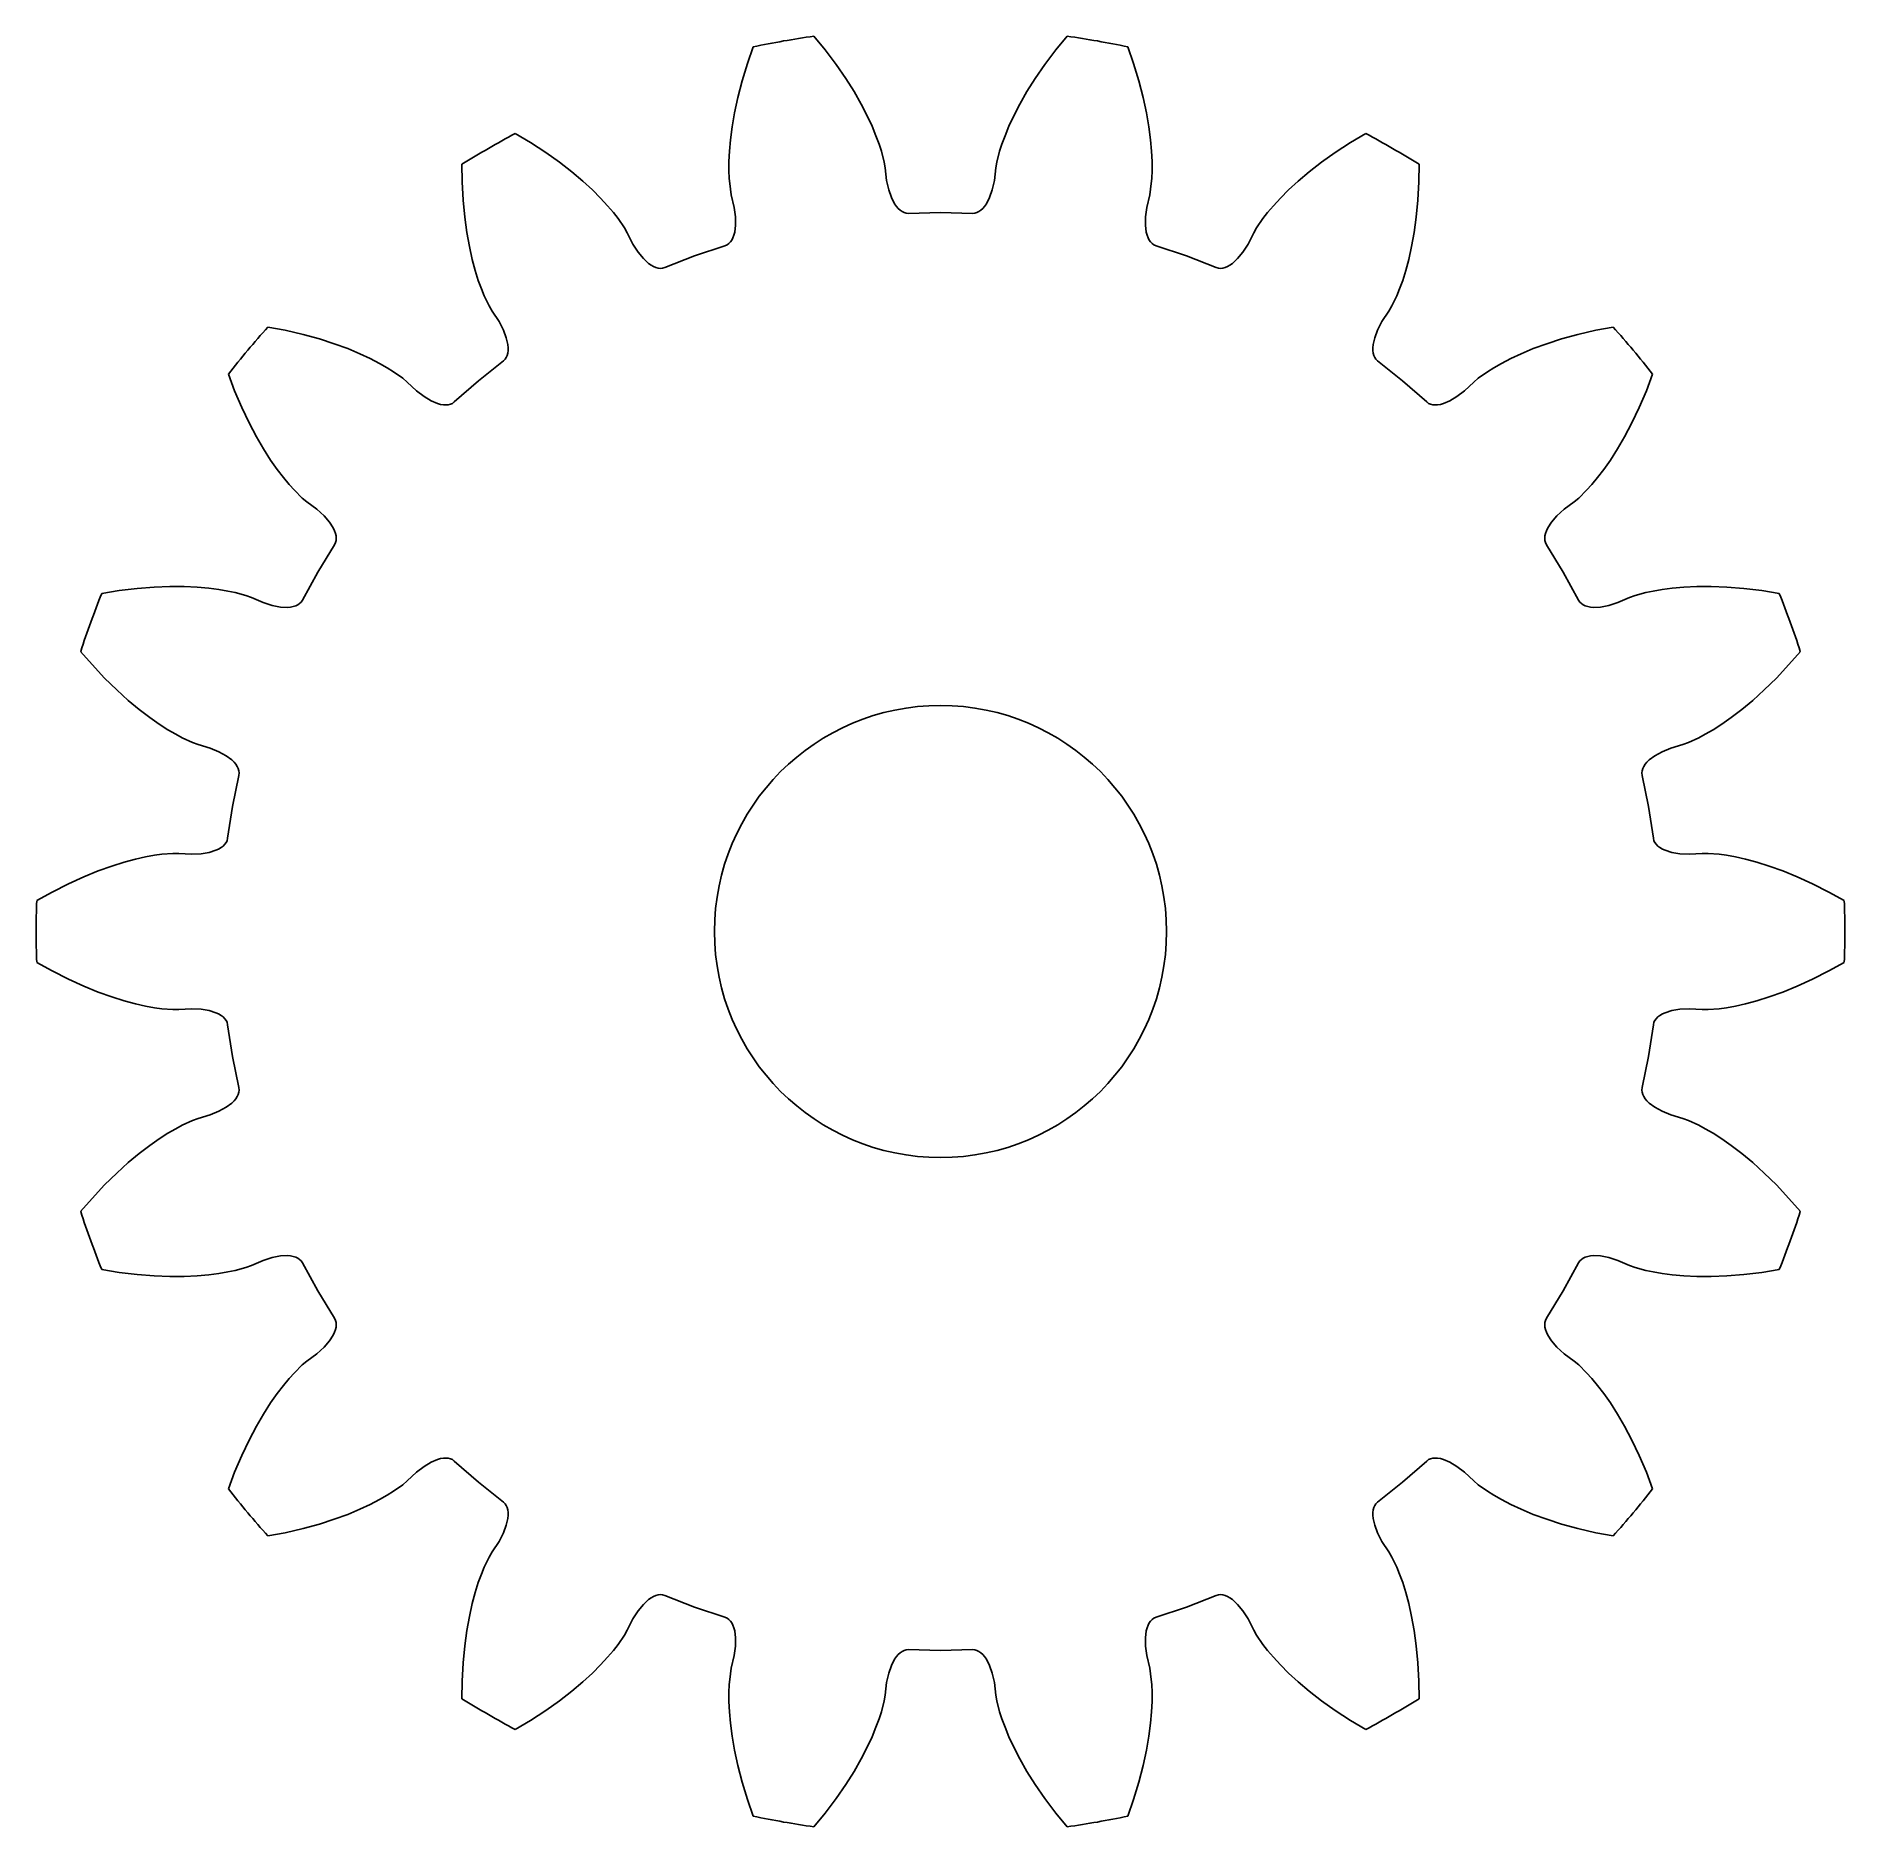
# Model space of a CAD drawing. Extents: x -10 to 10, y -9.9 to 9.9.
import ezdxf

# ---------------------------------------------------------------- set-up
doc = ezdxf.new("R2010")
doc.units = 0

msp = doc.modelspace()

# ---------------------------------------------------------------- linework, layer by layer
msp.add_circle((0, 0), 2.5)
msp.add_circle((0, 0), 2.5)
at = {"layer": 'layer0'}
for p, q in [((-1.4, 9.901), (-1.277, 9.751)), ((1.277, 9.751), (1.4, 9.901)), ((-2.135, 9.599), (-2.071, 9.783)), ((-1.277, 9.751), (-1.155, 9.589)), ((1.155, 9.589), (1.277, 9.751)), ((2.071, 9.783), (2.135, 9.599)), ((-2.241, 9.224), (-2.194, 9.406)), ((-2.194, 9.406), (-2.135, 9.599)), ((-1.155, 9.589), (-1.048, 9.434)), ((-1.048, 9.434), (-0.956, 9.288)), ((0.956, 9.288), (1.048, 9.434)), ((1.048, 9.434), (1.155, 9.589)), ((2.135, 9.599), (2.194, 9.406)), ((2.194, 9.406), (2.241, 9.224)), ((-2.278, 9.055), (-2.241, 9.224)), ((-0.956, 9.288), (-0.878, 9.151)), ((0.878, 9.151), (0.956, 9.288)), ((2.241, 9.224), (2.278, 9.055)), ((-2.305, 8.9), (-2.278, 9.055)), ((-0.878, 9.151), (-0.811, 9.022)), ((-0.811, 9.022), (-0.757, 8.906)), ((0.757, 8.906), (0.811, 9.022)), ((0.811, 9.022), (0.878, 9.151)), ((2.278, 9.055), (2.305, 8.9)), ((-4.702, 8.826), (-4.535, 8.726)), ((-2.323, 8.756), (-2.305, 8.9)), ((-0.757, 8.906), (-0.714, 8.801)), ((-0.714, 8.801), (-0.679, 8.707)), ((0.679, 8.707), (0.714, 8.801)), ((0.714, 8.801), (0.757, 8.906)), ((2.305, 8.9), (2.323, 8.756)), ((4.535, 8.726), (4.702, 8.826)), ((-4.535, 8.726), (-4.365, 8.616)), ((-4.365, 8.616), (-4.212, 8.507)), ((-2.339, 8.515), (-2.334, 8.628)), ((-2.334, 8.628), (-2.323, 8.756)), ((-0.679, 8.707), (-0.654, 8.629)), ((-0.654, 8.629), (-0.623, 8.509)), ((0.623, 8.509), (0.654, 8.629)), ((0.654, 8.629), (0.679, 8.707)), ((2.323, 8.756), (2.334, 8.628)), ((2.334, 8.628), (2.339, 8.515)), ((4.212, 8.507), (4.365, 8.616)), ((4.365, 8.616), (4.535, 8.726)), ((-5.29, 8.29), (-5.292, 8.485)), ((-4.212, 8.507), (-4.075, 8.401)), ((-4.075, 8.401), (-3.955, 8.299)), ((-2.34, 8.414), (-2.339, 8.515)), ((-2.337, 8.332), (-2.34, 8.414)), ((-0.623, 8.509), (-0.612, 8.444)), ((-0.612, 8.444), (-0.596, 8.306)), ((0.596, 8.306), (0.612, 8.444)), ((0.612, 8.444), (0.623, 8.509)), ((2.34, 8.414), (2.337, 8.332)), ((2.339, 8.515), (2.34, 8.414)), ((3.955, 8.299), (4.075, 8.401)), ((4.075, 8.401), (4.212, 8.507)), ((5.292, 8.485), (5.29, 8.29)), ((-5.279, 8.088), (-5.29, 8.29)), ((-3.955, 8.299), (-3.848, 8.201)), ((-3.848, 8.201), (-3.758, 8.11)), ((-2.324, 8.209), (-2.337, 8.332)), ((-2.313, 8.145), (-2.324, 8.209)), ((-0.596, 8.306), (-0.573, 8.203)), ((-0.573, 8.203), (-0.543, 8.116)), ((0.543, 8.116), (0.573, 8.203)), ((0.573, 8.203), (0.596, 8.306)), ((2.324, 8.209), (2.313, 8.145)), ((2.337, 8.332), (2.324, 8.209)), ((3.758, 8.11), (3.848, 8.201)), ((3.848, 8.201), (3.955, 8.299)), ((5.29, 8.29), (5.279, 8.088)), ((-5.261, 7.901), (-5.279, 8.088)), ((-3.758, 8.11), (-3.681, 8.026)), ((-3.681, 8.026), (-3.616, 7.95)), ((-2.281, 8.008), (-2.313, 8.145)), ((-2.267, 7.904), (-2.281, 8.008)), ((-0.543, 8.116), (-0.507, 8.047)), ((-0.507, 8.047), (-0.488, 8.019)), ((-0.488, 8.019), (-0.468, 7.995)), ((0.468, 7.995), (0.488, 8.019)), ((0.488, 8.019), (0.507, 8.047)), ((0.507, 8.047), (0.543, 8.116)), ((2.281, 8.008), (2.267, 7.904)), ((2.313, 8.145), (2.281, 8.008)), ((3.616, 7.95), (3.681, 8.026)), ((3.681, 8.026), (3.758, 8.11)), ((5.279, 8.088), (5.261, 7.901)), ((-5.237, 7.729), (-5.261, 7.901)), ((-3.616, 7.95), (-3.566, 7.884)), ((-3.566, 7.884), (-3.496, 7.783)), ((-2.276, 7.735), (-2.266, 7.813)), ((-2.266, 7.813), (-2.267, 7.904)), ((-0.468, 7.995), (-0.447, 7.976)), ((-0.447, 7.976), (-0.425, 7.961)), ((-0.425, 7.961), (-0.403, 7.95)), ((-0.403, 7.95), (-0.381, 7.944)), ((-0.381, 7.944), (-0.354, 7.942)), ((-0.354, 7.942), (0, 7.95)), ((0, 7.95), (0.354, 7.942)), ((0.354, 7.942), (0.381, 7.944)), ((0.381, 7.944), (0.403, 7.95)), ((0.403, 7.95), (0.425, 7.961)), ((0.425, 7.961), (0.447, 7.976)), ((0.447, 7.976), (0.468, 7.995)), ((2.267, 7.904), (2.266, 7.813)), ((2.266, 7.813), (2.276, 7.735)), ((3.496, 7.783), (3.566, 7.884)), ((3.566, 7.884), (3.616, 7.95)), ((5.261, 7.901), (5.237, 7.729)), ((-5.21, 7.575), (-5.237, 7.729)), ((-3.496, 7.783), (-3.464, 7.726)), ((-3.464, 7.726), (-3.401, 7.601)), ((-3.401, 7.601), (-3.344, 7.512)), ((-2.359, 7.595), (-2.34, 7.608)), ((-2.34, 7.608), (-2.323, 7.626)), ((-2.323, 7.626), (-2.308, 7.647)), ((-2.308, 7.647), (-2.295, 7.673)), ((-2.295, 7.673), (-2.284, 7.702)), ((-2.284, 7.702), (-2.276, 7.735)), ((2.276, 7.735), (2.284, 7.702)), ((2.284, 7.702), (2.295, 7.673)), ((2.295, 7.673), (2.308, 7.647)), ((2.308, 7.647), (2.323, 7.626)), ((2.323, 7.626), (2.34, 7.608)), ((2.34, 7.608), (2.359, 7.595)), ((3.344, 7.512), (3.401, 7.601)), ((3.401, 7.601), (3.464, 7.726)), ((3.464, 7.726), (3.496, 7.783)), ((5.237, 7.729), (5.21, 7.575)), ((-5.178, 7.433), (-5.21, 7.575)), ((-5.145, 7.309), (-5.178, 7.433)), ((-3.344, 7.512), (-3.286, 7.441)), ((-3.286, 7.441), (-3.229, 7.388)), ((-3.049, 7.342), (-2.719, 7.471)), ((-2.719, 7.471), (-2.384, 7.584)), ((-2.384, 7.584), (-2.359, 7.595)), ((2.359, 7.595), (2.384, 7.584)), ((2.384, 7.584), (2.719, 7.471)), ((2.719, 7.471), (3.049, 7.342)), ((3.229, 7.388), (3.286, 7.441)), ((3.286, 7.441), (3.344, 7.512)), ((5.178, 7.433), (5.145, 7.309)), ((5.21, 7.575), (5.178, 7.433)), ((-5.111, 7.201), (-5.145, 7.309)), ((-5.077, 7.107), (-5.111, 7.201)), ((-3.229, 7.388), (-3.201, 7.368)), ((-3.201, 7.368), (-3.174, 7.353)), ((-3.174, 7.353), (-3.148, 7.342)), ((-3.148, 7.342), (-3.122, 7.335)), ((-3.122, 7.335), (-3.098, 7.333)), ((-3.098, 7.333), (-3.075, 7.334)), ((-3.075, 7.334), (-3.049, 7.342)), ((3.049, 7.342), (3.075, 7.334)), ((3.075, 7.334), (3.098, 7.333)), ((3.098, 7.333), (3.122, 7.335)), ((3.122, 7.335), (3.148, 7.342)), ((3.148, 7.342), (3.174, 7.353)), ((3.174, 7.353), (3.201, 7.368)), ((3.201, 7.368), (3.229, 7.388)), ((5.111, 7.201), (5.077, 7.107)), ((5.145, 7.309), (5.111, 7.201)), ((-5.045, 7.03), (-5.077, 7.107)), ((-4.992, 6.919), (-5.045, 7.03)), ((5.045, 7.03), (4.992, 6.919)), ((5.077, 7.107), (5.045, 7.03)), ((-4.959, 6.862), (-4.992, 6.919)), ((-4.882, 6.745), (-4.959, 6.862)), ((4.959, 6.862), (4.882, 6.745)), ((4.992, 6.919), (4.959, 6.862)), ((-7.437, 6.685), (-7.246, 6.649)), ((-7.246, 6.649), (-7.048, 6.603)), ((-7.048, 6.603), (-6.867, 6.553)), ((-4.834, 6.652), (-4.882, 6.745)), ((-4.801, 6.566), (-4.834, 6.652)), ((4.834, 6.652), (4.801, 6.566)), ((4.882, 6.745), (4.834, 6.652)), ((6.867, 6.553), (7.048, 6.603)), ((7.048, 6.603), (7.246, 6.649)), ((7.246, 6.649), (7.437, 6.685)), ((-6.867, 6.553), (-6.703, 6.5)), ((-6.703, 6.5), (-6.555, 6.446)), ((-6.555, 6.446), (-6.421, 6.39)), ((-4.784, 6.491), (-4.801, 6.566)), ((-4.785, 6.397), (-4.781, 6.425)), ((-4.781, 6.456), (-4.784, 6.491)), ((-4.781, 6.425), (-4.781, 6.456)), ((4.784, 6.491), (4.781, 6.456)), ((4.781, 6.456), (4.781, 6.425)), ((4.781, 6.425), (4.785, 6.397)), ((4.801, 6.566), (4.784, 6.491)), ((6.421, 6.39), (6.555, 6.446)), ((6.555, 6.446), (6.703, 6.5)), ((6.703, 6.5), (6.867, 6.553)), ((-6.421, 6.39), (-6.305, 6.336)), ((-6.305, 6.336), (-6.204, 6.283)), ((-6.204, 6.283), (-6.117, 6.233)), ((-6.117, 6.233), (-6.047, 6.189)), ((-5.11, 6.09), (-4.834, 6.311)), ((-4.834, 6.311), (-4.814, 6.33)), ((-4.814, 6.33), (-4.801, 6.349)), ((-4.801, 6.349), (-4.791, 6.371)), ((-4.791, 6.371), (-4.785, 6.397)), ((4.785, 6.397), (4.791, 6.371)), ((4.791, 6.371), (4.801, 6.349)), ((4.801, 6.349), (4.814, 6.33)), ((4.814, 6.33), (4.834, 6.311)), ((4.834, 6.311), (5.11, 6.09)), ((6.047, 6.189), (6.117, 6.233)), ((6.117, 6.233), (6.204, 6.283)), ((6.204, 6.283), (6.305, 6.336)), ((6.305, 6.336), (6.421, 6.39)), ((-7.806, 5.981), (-7.875, 6.163)), ((-6.047, 6.189), (-5.947, 6.118)), ((-5.947, 6.118), (-5.897, 6.075)), ((-5.897, 6.075), (-5.795, 5.979)), ((-5.376, 5.857), (-5.11, 6.09)), ((5.11, 6.09), (5.376, 5.857)), ((5.795, 5.979), (5.897, 6.075)), ((5.897, 6.075), (5.947, 6.118)), ((5.947, 6.118), (6.047, 6.189)), ((7.875, 6.163), (7.806, 5.981)), ((-7.727, 5.795), (-7.806, 5.981)), ((-5.795, 5.979), (-5.711, 5.915)), ((-5.711, 5.915), (-5.633, 5.869)), ((-5.633, 5.869), (-5.561, 5.838)), ((-5.561, 5.838), (-5.528, 5.829)), ((-5.528, 5.829), (-5.497, 5.824)), ((-5.497, 5.824), (-5.469, 5.823)), ((-5.469, 5.823), (-5.443, 5.825)), ((-5.443, 5.825), (-5.419, 5.831)), ((-5.419, 5.831), (-5.398, 5.84)), ((-5.398, 5.84), (-5.376, 5.857)), ((5.376, 5.857), (5.398, 5.84)), ((5.398, 5.84), (5.419, 5.831)), ((5.419, 5.831), (5.443, 5.825)), ((5.443, 5.825), (5.469, 5.823)), ((5.469, 5.823), (5.497, 5.824)), ((5.497, 5.824), (5.528, 5.829)), ((5.528, 5.829), (5.561, 5.838)), ((5.561, 5.838), (5.633, 5.869)), ((5.633, 5.869), (5.711, 5.915)), ((5.711, 5.915), (5.795, 5.979)), ((7.806, 5.981), (7.727, 5.795)), ((-7.646, 5.625), (-7.727, 5.795)), ((-7.565, 5.472), (-7.646, 5.625)), ((7.646, 5.625), (7.565, 5.472)), ((7.727, 5.795), (7.646, 5.625)), ((-7.486, 5.336), (-7.565, 5.472)), ((7.565, 5.472), (7.486, 5.336)), ((-7.408, 5.214), (-7.486, 5.336)), ((-7.334, 5.109), (-7.408, 5.214)), ((7.408, 5.214), (7.334, 5.109)), ((7.486, 5.336), (7.408, 5.214)), ((-7.265, 5.019), (-7.334, 5.109)), ((-7.201, 4.942), (-7.265, 5.019)), ((7.265, 5.019), (7.201, 4.942)), ((7.334, 5.109), (7.265, 5.019)), ((-7.145, 4.881), (-7.201, 4.942)), ((-7.057, 4.794), (-7.145, 4.881)), ((7.145, 4.881), (7.057, 4.794)), ((7.201, 4.942), (7.145, 4.881)), ((-7.007, 4.753), (-7.057, 4.794)), ((-6.895, 4.669), (-7.007, 4.753)), ((-6.817, 4.597), (-6.895, 4.669)), ((6.895, 4.669), (6.817, 4.597)), ((7.007, 4.753), (6.895, 4.669)), ((7.057, 4.794), (7.007, 4.753)), ((-6.758, 4.528), (-6.817, 4.597)), ((-6.715, 4.463), (-6.758, 4.528)), ((-6.701, 4.432), (-6.715, 4.463)), ((-6.69, 4.403), (-6.701, 4.432)), ((-6.684, 4.375), (-6.69, 4.403)), ((6.69, 4.403), (6.684, 4.375)), ((6.701, 4.432), (6.69, 4.403)), ((6.715, 4.463), (6.701, 4.432)), ((6.758, 4.528), (6.715, 4.463)), ((6.817, 4.597), (6.758, 4.528)), ((-6.885, 3.975), (-6.701, 4.277)), ((-6.701, 4.277), (-6.689, 4.302)), ((-6.689, 4.302), (-6.683, 4.324)), ((-6.682, 4.348), (-6.684, 4.375)), ((-6.683, 4.324), (-6.682, 4.348)), ((6.684, 4.375), (6.682, 4.348)), ((6.682, 4.348), (6.683, 4.324)), ((6.683, 4.324), (6.689, 4.302)), ((6.689, 4.302), (6.701, 4.277)), ((6.701, 4.277), (6.885, 3.975)), ((-8.882, 3.794), (-8.695, 3.809)), ((-8.695, 3.809), (-8.522, 3.816)), ((-8.522, 3.816), (-8.364, 3.815)), ((-8.364, 3.815), (-8.219, 3.808)), ((-8.219, 3.808), (-8.092, 3.797)), ((-7.055, 3.665), (-6.885, 3.975)), ((6.885, 3.975), (7.055, 3.665)), ((8.092, 3.797), (8.219, 3.808)), ((8.219, 3.808), (8.364, 3.815)), ((8.364, 3.815), (8.522, 3.816)), ((8.522, 3.816), (8.695, 3.809)), ((8.695, 3.809), (8.882, 3.794)), ((-9.275, 3.738), (-9.083, 3.77)), ((-9.083, 3.77), (-8.882, 3.794)), ((-8.092, 3.797), (-7.979, 3.782)), ((-7.979, 3.782), (-7.88, 3.765)), ((-7.88, 3.765), (-7.8, 3.748)), ((-7.8, 3.748), (-7.681, 3.715)), ((-7.681, 3.715), (-7.619, 3.692)), ((-7.619, 3.692), (-7.491, 3.637)), ((-7.491, 3.637), (-7.39, 3.605)), ((-7.39, 3.605), (-7.3, 3.588)), ((-7.158, 3.593), (-7.13, 3.601)), ((-7.13, 3.601), (-7.107, 3.612)), ((-7.107, 3.612), (-7.087, 3.626)), ((-7.087, 3.626), (-7.07, 3.642)), ((-7.07, 3.642), (-7.055, 3.665)), ((7.055, 3.665), (7.07, 3.642)), ((7.07, 3.642), (7.087, 3.626)), ((7.087, 3.626), (7.107, 3.612)), ((7.107, 3.612), (7.13, 3.601)), ((7.13, 3.601), (7.158, 3.593)), ((7.3, 3.588), (7.39, 3.605)), ((7.39, 3.605), (7.491, 3.637)), ((7.491, 3.637), (7.619, 3.692)), ((7.619, 3.692), (7.681, 3.715)), ((7.681, 3.715), (7.8, 3.748)), ((7.8, 3.748), (7.88, 3.765)), ((7.88, 3.765), (7.979, 3.782)), ((7.979, 3.782), (8.092, 3.797)), ((8.882, 3.794), (9.083, 3.77)), ((9.083, 3.77), (9.275, 3.738)), ((-7.3, 3.588), (-7.223, 3.584)), ((-7.223, 3.584), (-7.189, 3.587)), ((-7.189, 3.587), (-7.158, 3.593)), ((7.158, 3.593), (7.189, 3.587)), ((7.189, 3.587), (7.223, 3.584)), ((7.223, 3.584), (7.3, 3.588)), ((-9.381, 2.951), (-9.508, 3.098)), ((9.508, 3.098), (9.381, 2.951)), ((-9.243, 2.803), (-9.381, 2.951)), ((-9.109, 2.671), (-9.243, 2.803)), ((9.243, 2.803), (9.109, 2.671)), ((9.381, 2.951), (9.243, 2.803)), ((-8.981, 2.555), (-9.109, 2.671)), ((9.109, 2.671), (8.981, 2.555)), ((-8.86, 2.454), (-8.981, 2.555)), ((-8.744, 2.366), (-8.86, 2.454)), ((8.86, 2.454), (8.744, 2.366)), ((8.981, 2.555), (8.86, 2.454)), ((-8.639, 2.292), (-8.744, 2.366)), ((-8.544, 2.231), (-8.639, 2.292)), ((-8.457, 2.181), (-8.544, 2.231)), ((8.544, 2.231), (8.457, 2.181)), ((8.639, 2.292), (8.544, 2.231)), ((8.744, 2.366), (8.639, 2.292)), ((-8.384, 2.142), (-8.457, 2.181)), ((-8.271, 2.092), (-8.384, 2.142)), ((-8.21, 2.069), (-8.271, 2.092)), ((-8.076, 2.029), (-8.21, 2.069)), ((-7.979, 1.988), (-8.076, 2.029)), ((8.076, 2.029), (7.979, 1.988)), ((8.21, 2.069), (8.076, 2.029)), ((8.271, 2.092), (8.21, 2.069)), ((8.384, 2.142), (8.271, 2.092)), ((8.457, 2.181), (8.384, 2.142)), ((-7.899, 1.944), (-7.979, 1.988)), ((-7.837, 1.897), (-7.899, 1.944)), ((-7.812, 1.873), (-7.837, 1.897)), ((-7.792, 1.849), (-7.812, 1.873)), ((-7.777, 1.825), (-7.792, 1.849)), ((-7.766, 1.801), (-7.777, 1.825)), ((-7.759, 1.778), (-7.766, 1.801)), ((7.766, 1.801), (7.759, 1.778)), ((7.777, 1.825), (7.766, 1.801)), ((7.792, 1.849), (7.777, 1.825)), ((7.812, 1.873), (7.792, 1.849)), ((7.837, 1.897), (7.812, 1.873)), ((7.899, 1.944), (7.837, 1.897)), ((7.979, 1.988), (7.899, 1.944)), ((-7.829, 1.381), (-7.76, 1.727)), ((-7.76, 1.727), (-7.757, 1.755)), ((-7.757, 1.755), (-7.759, 1.778)), ((7.759, 1.778), (7.757, 1.755)), ((7.757, 1.755), (7.76, 1.727)), ((7.76, 1.727), (7.829, 1.381)), ((-7.883, 1.031), (-7.829, 1.381)), ((7.829, 1.381), (7.883, 1.031)), ((-7.899, 0.983), (-7.889, 1.004)), ((-7.889, 1.004), (-7.883, 1.031)), ((7.883, 1.031), (7.889, 1.004)), ((7.889, 1.004), (7.899, 0.983)), ((-9.026, 0.768), (-8.902, 0.801)), ((-8.902, 0.801), (-8.792, 0.825)), ((-8.792, 0.825), (-8.693, 0.843)), ((-8.693, 0.843), (-8.611, 0.854)), ((-8.611, 0.854), (-8.488, 0.864)), ((-8.488, 0.864), (-8.422, 0.863)), ((-8.422, 0.863), (-8.283, 0.855)), ((-8.283, 0.855), (-8.177, 0.86)), ((-8.177, 0.86), (-8.087, 0.875)), ((-8.087, 0.875), (-8.013, 0.898)), ((-8.013, 0.898), (-7.982, 0.912)), ((-7.982, 0.912), (-7.955, 0.928)), ((-7.955, 0.928), (-7.932, 0.945)), ((-7.932, 0.945), (-7.914, 0.964)), ((-7.914, 0.964), (-7.899, 0.983)), ((7.899, 0.983), (7.914, 0.964)), ((7.914, 0.964), (7.932, 0.945)), ((7.932, 0.945), (7.955, 0.928)), ((7.955, 0.928), (7.982, 0.912)), ((7.982, 0.912), (8.013, 0.898)), ((8.013, 0.898), (8.087, 0.875)), ((8.087, 0.875), (8.177, 0.86)), ((8.177, 0.86), (8.283, 0.855)), ((8.283, 0.855), (8.422, 0.863)), ((8.422, 0.863), (8.488, 0.864)), ((8.488, 0.864), (8.611, 0.854)), ((8.611, 0.854), (8.693, 0.843)), ((8.693, 0.843), (8.792, 0.825)), ((8.792, 0.825), (8.902, 0.801)), ((8.902, 0.801), (9.026, 0.768)), ((-9.644, 0.528), (-9.473, 0.606)), ((-9.473, 0.606), (-9.313, 0.671)), ((-9.313, 0.671), (-9.165, 0.724)), ((-9.165, 0.724), (-9.026, 0.768)), ((9.026, 0.768), (9.165, 0.724)), ((9.165, 0.724), (9.313, 0.671)), ((9.313, 0.671), (9.473, 0.606)), ((9.473, 0.606), (9.644, 0.528)), ((-9.994, 0.341), (-9.824, 0.436)), ((-9.824, 0.436), (-9.644, 0.528)), ((9.644, 0.528), (9.824, 0.436)), ((9.824, 0.436), (9.994, 0.341)), ((-9.824, -0.436), (-9.994, -0.341)), ((9.994, -0.341), (9.824, -0.436)), ((-9.644, -0.528), (-9.824, -0.436)), ((-9.473, -0.606), (-9.644, -0.528)), ((9.644, -0.528), (9.473, -0.606)), ((9.824, -0.436), (9.644, -0.528)), ((-9.313, -0.671), (-9.473, -0.606)), ((-9.165, -0.724), (-9.313, -0.671)), ((-9.026, -0.768), (-9.165, -0.724)), ((-8.902, -0.801), (-9.026, -0.768)), ((9.026, -0.768), (8.902, -0.801)), ((9.165, -0.724), (9.026, -0.768)), ((9.313, -0.671), (9.165, -0.724)), ((9.473, -0.606), (9.313, -0.671)), ((-8.792, -0.825), (-8.902, -0.801)), ((-8.693, -0.843), (-8.792, -0.825)), ((-8.611, -0.854), (-8.693, -0.843)), ((-8.488, -0.864), (-8.611, -0.854)), ((-8.422, -0.863), (-8.488, -0.864)), ((-8.283, -0.855), (-8.422, -0.863)), ((-8.177, -0.86), (-8.283, -0.855)), ((-8.087, -0.875), (-8.177, -0.86)), ((-8.013, -0.898), (-8.087, -0.875)), ((-7.982, -0.912), (-8.013, -0.898)), ((-7.955, -0.928), (-7.982, -0.912)), ((-7.932, -0.945), (-7.955, -0.928)), ((-7.914, -0.964), (-7.932, -0.945)), ((-7.899, -0.983), (-7.914, -0.964)), ((-7.889, -1.004), (-7.899, -0.983)), ((7.899, -0.983), (7.889, -1.004)), ((7.914, -0.964), (7.899, -0.983)), ((7.932, -0.945), (7.914, -0.964)), ((7.955, -0.928), (7.932, -0.945)), ((7.982, -0.912), (7.955, -0.928)), ((8.013, -0.898), (7.982, -0.912)), ((8.087, -0.875), (8.013, -0.898)), ((8.177, -0.86), (8.087, -0.875)), ((8.283, -0.855), (8.177, -0.86)), ((8.422, -0.863), (8.283, -0.855)), ((8.488, -0.864), (8.422, -0.863)), ((8.611, -0.854), (8.488, -0.864)), ((8.693, -0.843), (8.611, -0.854)), ((8.792, -0.825), (8.693, -0.843)), ((8.902, -0.801), (8.792, -0.825)), ((-7.883, -1.031), (-7.889, -1.004)), ((-7.829, -1.381), (-7.883, -1.031)), ((7.883, -1.031), (7.829, -1.381)), ((7.889, -1.004), (7.883, -1.031)), ((-7.76, -1.727), (-7.829, -1.381)), ((7.829, -1.381), (7.76, -1.727)), ((-7.766, -1.801), (-7.759, -1.778)), ((-7.757, -1.755), (-7.76, -1.727)), ((-7.759, -1.778), (-7.757, -1.755)), ((7.76, -1.727), (7.757, -1.755)), ((7.757, -1.755), (7.759, -1.778)), ((7.759, -1.778), (7.766, -1.801)), ((-8.076, -2.029), (-7.979, -1.988)), ((-7.979, -1.988), (-7.899, -1.944)), ((-7.899, -1.944), (-7.837, -1.897)), ((-7.837, -1.897), (-7.812, -1.873)), ((-7.812, -1.873), (-7.792, -1.849)), ((-7.792, -1.849), (-7.777, -1.825)), ((-7.777, -1.825), (-7.766, -1.801)), ((7.766, -1.801), (7.777, -1.825)), ((7.777, -1.825), (7.792, -1.849)), ((7.792, -1.849), (7.812, -1.873)), ((7.812, -1.873), (7.837, -1.897)), ((7.837, -1.897), (7.899, -1.944)), ((7.899, -1.944), (7.979, -1.988)), ((7.979, -1.988), (8.076, -2.029)), ((-8.544, -2.231), (-8.457, -2.181)), ((-8.457, -2.181), (-8.384, -2.142)), ((-8.384, -2.142), (-8.271, -2.092)), ((-8.271, -2.092), (-8.21, -2.069)), ((-8.21, -2.069), (-8.076, -2.029)), ((8.076, -2.029), (8.21, -2.069)), ((8.21, -2.069), (8.271, -2.092)), ((8.271, -2.092), (8.384, -2.142)), ((8.384, -2.142), (8.457, -2.181)), ((8.457, -2.181), (8.544, -2.231)), ((-8.86, -2.454), (-8.744, -2.366)), ((-8.744, -2.366), (-8.639, -2.292)), ((-8.639, -2.292), (-8.544, -2.231)), ((8.544, -2.231), (8.639, -2.292)), ((8.639, -2.292), (8.744, -2.366)), ((8.744, -2.366), (8.86, -2.454)), ((-9.109, -2.671), (-8.981, -2.555)), ((-8.981, -2.555), (-8.86, -2.454)), ((8.86, -2.454), (8.981, -2.555)), ((8.981, -2.555), (9.109, -2.671)), ((-9.243, -2.803), (-9.109, -2.671)), ((9.109, -2.671), (9.243, -2.803)), ((-9.508, -3.098), (-9.381, -2.951)), ((-9.381, -2.951), (-9.243, -2.803)), ((9.243, -2.803), (9.381, -2.951)), ((9.381, -2.951), (9.508, -3.098)), ((-7.3, -3.588), (-7.39, -3.605)), ((-7.223, -3.584), (-7.3, -3.588)), ((-7.189, -3.587), (-7.223, -3.584)), ((-7.158, -3.593), (-7.189, -3.587)), ((-7.13, -3.601), (-7.158, -3.593)), ((7.158, -3.593), (7.13, -3.601)), ((7.189, -3.587), (7.158, -3.593)), ((7.223, -3.584), (7.189, -3.587)), ((7.3, -3.588), (7.223, -3.584)), ((7.39, -3.605), (7.3, -3.588)), ((-9.083, -3.77), (-9.275, -3.738)), ((-8.882, -3.794), (-9.083, -3.77)), ((-8.695, -3.809), (-8.882, -3.794)), ((-8.092, -3.797), (-8.219, -3.808)), ((-7.979, -3.782), (-8.092, -3.797)), ((-7.88, -3.765), (-7.979, -3.782)), ((-7.8, -3.748), (-7.88, -3.765)), ((-7.681, -3.715), (-7.8, -3.748)), ((-7.619, -3.692), (-7.681, -3.715)), ((-7.491, -3.637), (-7.619, -3.692)), ((-7.39, -3.605), (-7.491, -3.637)), ((-7.107, -3.612), (-7.13, -3.601)), ((-7.087, -3.626), (-7.107, -3.612)), ((-7.07, -3.642), (-7.087, -3.626)), ((-7.055, -3.665), (-7.07, -3.642)), ((-6.885, -3.975), (-7.055, -3.665)), ((7.055, -3.665), (6.885, -3.975)), ((7.07, -3.642), (7.055, -3.665)), ((7.087, -3.626), (7.07, -3.642)), ((7.107, -3.612), (7.087, -3.626)), ((7.13, -3.601), (7.107, -3.612)), ((7.491, -3.637), (7.39, -3.605)), ((7.619, -3.692), (7.491, -3.637)), ((7.681, -3.715), (7.619, -3.692)), ((7.8, -3.748), (7.681, -3.715)), ((7.88, -3.765), (7.8, -3.748)), ((7.979, -3.782), (7.88, -3.765)), ((8.092, -3.797), (7.979, -3.782)), ((8.219, -3.808), (8.092, -3.797)), ((8.882, -3.794), (8.695, -3.809)), ((9.083, -3.77), (8.882, -3.794)), ((9.275, -3.738), (9.083, -3.77)), ((-8.522, -3.816), (-8.695, -3.809)), ((-8.364, -3.815), (-8.522, -3.816)), ((-8.219, -3.808), (-8.364, -3.815)), ((-6.701, -4.277), (-6.885, -3.975)), ((6.885, -3.975), (6.701, -4.277)), ((8.364, -3.815), (8.219, -3.808)), ((8.522, -3.816), (8.364, -3.815)), ((8.695, -3.809), (8.522, -3.816)), ((-6.689, -4.302), (-6.701, -4.277)), ((-6.69, -4.403), (-6.684, -4.375)), ((-6.683, -4.324), (-6.689, -4.302)), ((-6.684, -4.375), (-6.682, -4.348)), ((-6.682, -4.348), (-6.683, -4.324)), ((6.683, -4.324), (6.682, -4.348)), ((6.682, -4.348), (6.684, -4.375)), ((6.689, -4.302), (6.683, -4.324)), ((6.684, -4.375), (6.69, -4.403)), ((6.701, -4.277), (6.689, -4.302)), ((-6.895, -4.669), (-6.817, -4.597)), ((-6.817, -4.597), (-6.758, -4.528)), ((-6.758, -4.528), (-6.715, -4.463)), ((-6.715, -4.463), (-6.701, -4.432)), ((-6.701, -4.432), (-6.69, -4.403)), ((6.69, -4.403), (6.701, -4.432)), ((6.701, -4.432), (6.715, -4.463)), ((6.715, -4.463), (6.758, -4.528)), ((6.758, -4.528), (6.817, -4.597)), ((6.817, -4.597), (6.895, -4.669)), ((-7.145, -4.881), (-7.057, -4.794)), ((-7.057, -4.794), (-7.007, -4.753)), ((-7.007, -4.753), (-6.895, -4.669)), ((6.895, -4.669), (7.007, -4.753)), ((7.007, -4.753), (7.057, -4.794)), ((7.057, -4.794), (7.145, -4.881)), ((-7.265, -5.019), (-7.201, -4.942)), ((-7.201, -4.942), (-7.145, -4.881)), ((7.145, -4.881), (7.201, -4.942)), ((7.201, -4.942), (7.265, -5.019)), ((-7.408, -5.214), (-7.334, -5.109)), ((-7.334, -5.109), (-7.265, -5.019)), ((7.265, -5.019), (7.334, -5.109)), ((7.334, -5.109), (7.408, -5.214)), ((-7.565, -5.472), (-7.486, -5.336)), ((-7.486, -5.336), (-7.408, -5.214)), ((7.408, -5.214), (7.486, -5.336)), ((7.486, -5.336), (7.565, -5.472)), ((-7.646, -5.625), (-7.565, -5.472)), ((7.565, -5.472), (7.646, -5.625)), ((-7.806, -5.981), (-7.727, -5.795)), ((-7.727, -5.795), (-7.646, -5.625)), ((7.646, -5.625), (7.727, -5.795)), ((7.727, -5.795), (7.806, -5.981)), ((-7.875, -6.163), (-7.806, -5.981)), ((-5.795, -5.979), (-5.897, -6.075)), ((-5.711, -5.915), (-5.795, -5.979)), ((-5.633, -5.869), (-5.711, -5.915)), ((-5.561, -5.838), (-5.633, -5.869)), ((-5.528, -5.829), (-5.561, -5.838)), ((-5.497, -5.824), (-5.528, -5.829)), ((-5.469, -5.823), (-5.497, -5.824)), ((-5.443, -5.825), (-5.469, -5.823)), ((-5.419, -5.831), (-5.443, -5.825)), ((-5.398, -5.84), (-5.419, -5.831)), ((-5.376, -5.857), (-5.398, -5.84)), ((-5.11, -6.09), (-5.376, -5.857)), ((5.376, -5.857), (5.11, -6.09)), ((5.398, -5.84), (5.376, -5.857)), ((5.419, -5.831), (5.398, -5.84)), ((5.443, -5.825), (5.419, -5.831)), ((5.469, -5.823), (5.443, -5.825)), ((5.497, -5.824), (5.469, -5.823)), ((5.528, -5.829), (5.497, -5.824)), ((5.561, -5.838), (5.528, -5.829)), ((5.633, -5.869), (5.561, -5.838)), ((5.711, -5.915), (5.633, -5.869)), ((5.795, -5.979), (5.711, -5.915)), ((5.897, -6.075), (5.795, -5.979)), ((7.806, -5.981), (7.875, -6.163)), ((-6.047, -6.189), (-6.117, -6.233)), ((-5.947, -6.118), (-6.047, -6.189)), ((-5.897, -6.075), (-5.947, -6.118)), ((-4.834, -6.311), (-5.11, -6.09)), ((5.11, -6.09), (4.834, -6.311)), ((5.947, -6.118), (5.897, -6.075)), ((6.047, -6.189), (5.947, -6.118)), ((6.117, -6.233), (6.047, -6.189)), ((-6.421, -6.39), (-6.555, -6.446)), ((-6.305, -6.336), (-6.421, -6.39)), ((-6.204, -6.283), (-6.305, -6.336)), ((-6.117, -6.233), (-6.204, -6.283)), ((-4.814, -6.33), (-4.834, -6.311)), ((-4.801, -6.349), (-4.814, -6.33)), ((-4.791, -6.371), (-4.801, -6.349)), ((-4.785, -6.397), (-4.791, -6.371)), ((-4.781, -6.425), (-4.785, -6.397)), ((4.785, -6.397), (4.781, -6.425)), ((4.791, -6.371), (4.785, -6.397)), ((4.801, -6.349), (4.791, -6.371)), ((4.814, -6.33), (4.801, -6.349)), ((4.834, -6.311), (4.814, -6.33)), ((6.204, -6.283), (6.117, -6.233)), ((6.305, -6.336), (6.204, -6.283)), ((6.421, -6.39), (6.305, -6.336)), ((6.555, -6.446), (6.421, -6.39)), ((-6.867, -6.553), (-7.048, -6.603)), ((-6.703, -6.5), (-6.867, -6.553)), ((-6.555, -6.446), (-6.703, -6.5)), ((-4.834, -6.652), (-4.801, -6.566)), ((-4.801, -6.566), (-4.784, -6.491)), ((-4.784, -6.491), (-4.781, -6.456)), ((-4.781, -6.456), (-4.781, -6.425)), ((4.781, -6.425), (4.781, -6.456)), ((4.781, -6.456), (4.784, -6.491)), ((4.784, -6.491), (4.801, -6.566)), ((4.801, -6.566), (4.834, -6.652)), ((6.703, -6.5), (6.555, -6.446)), ((6.867, -6.553), (6.703, -6.5)), ((7.048, -6.603), (6.867, -6.553)), ((-7.246, -6.649), (-7.437, -6.685)), ((-7.048, -6.603), (-7.246, -6.649)), ((-4.959, -6.862), (-4.882, -6.745)), ((-4.882, -6.745), (-4.834, -6.652)), ((4.834, -6.652), (4.882, -6.745)), ((4.882, -6.745), (4.959, -6.862)), ((7.246, -6.649), (7.048, -6.603)), ((7.437, -6.685), (7.246, -6.649)), ((-5.045, -7.03), (-4.992, -6.919)), ((-4.992, -6.919), (-4.959, -6.862)), ((4.959, -6.862), (4.992, -6.919)), ((4.992, -6.919), (5.045, -7.03)), ((-5.111, -7.201), (-5.077, -7.107)), ((-5.077, -7.107), (-5.045, -7.03)), ((5.045, -7.03), (5.077, -7.107)), ((5.077, -7.107), (5.111, -7.201)), ((-5.178, -7.433), (-5.145, -7.309)), ((-5.145, -7.309), (-5.111, -7.201)), ((-3.229, -7.388), (-3.286, -7.441)), ((-3.201, -7.368), (-3.229, -7.388)), ((-3.174, -7.353), (-3.201, -7.368)), ((-3.148, -7.342), (-3.174, -7.353)), ((-3.122, -7.335), (-3.148, -7.342)), ((-3.098, -7.333), (-3.122, -7.335)), ((-3.075, -7.334), (-3.098, -7.333)), ((-3.049, -7.342), (-3.075, -7.334)), ((-2.719, -7.471), (-3.049, -7.342)), ((3.049, -7.342), (2.719, -7.471)), ((3.075, -7.334), (3.049, -7.342)), ((3.098, -7.333), (3.075, -7.334)), ((3.122, -7.335), (3.098, -7.333)), ((3.148, -7.342), (3.122, -7.335)), ((3.174, -7.353), (3.148, -7.342)), ((3.201, -7.368), (3.174, -7.353)), ((3.229, -7.388), (3.201, -7.368)), ((3.286, -7.441), (3.229, -7.388)), ((5.111, -7.201), (5.145, -7.309)), ((5.145, -7.309), (5.178, -7.433)), ((-5.237, -7.729), (-5.21, -7.575)), ((-5.21, -7.575), (-5.178, -7.433)), ((-3.344, -7.512), (-3.401, -7.601)), ((-3.286, -7.441), (-3.344, -7.512)), ((-2.384, -7.584), (-2.719, -7.471)), ((-2.359, -7.595), (-2.384, -7.584)), ((-2.34, -7.608), (-2.359, -7.595)), ((2.359, -7.595), (2.34, -7.608)), ((2.384, -7.584), (2.359, -7.595)), ((2.719, -7.471), (2.384, -7.584)), ((3.344, -7.512), (3.286, -7.441)), ((3.401, -7.601), (3.344, -7.512)), ((5.178, -7.433), (5.21, -7.575)), ((5.21, -7.575), (5.237, -7.729)), ((-5.261, -7.901), (-5.237, -7.729)), ((-3.496, -7.783), (-3.566, -7.884)), ((-3.464, -7.726), (-3.496, -7.783)), ((-3.401, -7.601), (-3.464, -7.726)), ((-2.323, -7.626), (-2.34, -7.608)), ((-2.308, -7.647), (-2.323, -7.626)), ((-2.295, -7.673), (-2.308, -7.647)), ((-2.284, -7.702), (-2.295, -7.673)), ((-2.276, -7.735), (-2.284, -7.702)), ((-2.266, -7.813), (-2.276, -7.735)), ((2.276, -7.735), (2.266, -7.813)), ((2.284, -7.702), (2.276, -7.735)), ((2.295, -7.673), (2.284, -7.702)), ((2.308, -7.647), (2.295, -7.673)), ((2.323, -7.626), (2.308, -7.647)), ((2.34, -7.608), (2.323, -7.626)), ((3.464, -7.726), (3.401, -7.601)), ((3.496, -7.783), (3.464, -7.726)), ((3.566, -7.884), (3.496, -7.783)), ((5.237, -7.729), (5.261, -7.901)), ((-5.279, -8.088), (-5.261, -7.901)), ((-3.616, -7.95), (-3.681, -8.026)), ((-3.566, -7.884), (-3.616, -7.95)), ((-2.281, -8.008), (-2.267, -7.904)), ((-2.267, -7.904), (-2.266, -7.813)), ((-0.468, -7.995), (-0.488, -8.019)), ((-0.447, -7.976), (-0.468, -7.995)), ((-0.425, -7.961), (-0.447, -7.976)), ((-0.403, -7.95), (-0.425, -7.961)), ((-0.381, -7.944), (-0.403, -7.95)), ((-0.354, -7.942), (-0.381, -7.944)), ((0, -7.95), (-0.354, -7.942)), ((0.354, -7.942), (0, -7.95)), ((0.381, -7.944), (0.354, -7.942)), ((0.403, -7.95), (0.381, -7.944)), ((0.425, -7.961), (0.403, -7.95)), ((0.447, -7.976), (0.425, -7.961)), ((0.468, -7.995), (0.447, -7.976)), ((0.488, -8.019), (0.468, -7.995)), ((2.266, -7.813), (2.267, -7.904)), ((2.267, -7.904), (2.281, -8.008)), ((3.616, -7.95), (3.566, -7.884)), ((3.681, -8.026), (3.616, -7.95)), ((5.261, -7.901), (5.279, -8.088)), ((-5.29, -8.29), (-5.279, -8.088)), ((-3.758, -8.11), (-3.848, -8.201)), ((-3.681, -8.026), (-3.758, -8.11)), ((-2.324, -8.209), (-2.313, -8.145)), ((-2.313, -8.145), (-2.281, -8.008)), ((-0.543, -8.116), (-0.573, -8.203)), ((-0.507, -8.047), (-0.543, -8.116)), ((-0.488, -8.019), (-0.507, -8.047)), ((0.507, -8.047), (0.488, -8.019)), ((0.543, -8.116), (0.507, -8.047)), ((0.573, -8.203), (0.543, -8.116)), ((2.281, -8.008), (2.313, -8.145)), ((2.313, -8.145), (2.324, -8.209)), ((3.758, -8.11), (3.681, -8.026)), ((3.848, -8.201), (3.758, -8.11)), ((5.279, -8.088), (5.29, -8.29)), ((-5.292, -8.485), (-5.29, -8.29)), ((-3.955, -8.299), (-4.075, -8.401)), ((-3.848, -8.201), (-3.955, -8.299)), ((-2.34, -8.414), (-2.337, -8.332)), ((-2.337, -8.332), (-2.324, -8.209)), ((-0.596, -8.306), (-0.612, -8.444)), ((-0.573, -8.203), (-0.596, -8.306)), ((0.596, -8.306), (0.573, -8.203)), ((0.612, -8.444), (0.596, -8.306)), ((2.324, -8.209), (2.337, -8.332)), ((2.337, -8.332), (2.34, -8.414)), ((3.955, -8.299), (3.848, -8.201)), ((4.075, -8.401), (3.955, -8.299)), ((5.29, -8.29), (5.292, -8.485)), ((-4.212, -8.507), (-4.365, -8.616)), ((-4.075, -8.401), (-4.212, -8.507)), ((-2.339, -8.515), (-2.34, -8.414)), ((-2.334, -8.628), (-2.339, -8.515)), ((-0.623, -8.509), (-0.654, -8.629)), ((-0.612, -8.444), (-0.623, -8.509)), ((0.623, -8.509), (0.612, -8.444)), ((0.654, -8.629), (0.623, -8.509)), ((2.339, -8.515), (2.334, -8.628)), ((2.34, -8.414), (2.339, -8.515)), ((4.212, -8.507), (4.075, -8.401)), ((4.365, -8.616), (4.212, -8.507)), ((-4.535, -8.726), (-4.702, -8.826)), ((-4.365, -8.616), (-4.535, -8.726)), ((-2.323, -8.756), (-2.334, -8.628)), ((-2.305, -8.9), (-2.323, -8.756)), ((-0.679, -8.707), (-0.714, -8.801)), ((-0.654, -8.629), (-0.679, -8.707)), ((0.679, -8.707), (0.654, -8.629)), ((0.714, -8.801), (0.679, -8.707)), ((2.323, -8.756), (2.305, -8.9)), ((2.334, -8.628), (2.323, -8.756)), ((4.535, -8.726), (4.365, -8.616)), ((4.702, -8.826), (4.535, -8.726)), ((-2.278, -9.055), (-2.305, -8.9)), ((-0.757, -8.906), (-0.811, -9.022)), ((-0.714, -8.801), (-0.757, -8.906)), ((0.757, -8.906), (0.714, -8.801)), ((0.811, -9.022), (0.757, -8.906)), ((2.305, -8.9), (2.278, -9.055)), ((-2.241, -9.224), (-2.278, -9.055)), ((-0.878, -9.151), (-0.956, -9.288)), ((-0.811, -9.022), (-0.878, -9.151)), ((0.878, -9.151), (0.811, -9.022)), ((0.956, -9.288), (0.878, -9.151)), ((2.278, -9.055), (2.241, -9.224)), ((-2.194, -9.406), (-2.241, -9.224)), ((-0.956, -9.288), (-1.048, -9.434)), ((1.048, -9.434), (0.956, -9.288)), ((2.241, -9.224), (2.194, -9.406)), ((-2.135, -9.599), (-2.194, -9.406)), ((-2.071, -9.783), (-2.135, -9.599)), ((-1.155, -9.589), (-1.277, -9.751)), ((-1.048, -9.434), (-1.155, -9.589)), ((1.155, -9.589), (1.048, -9.434)), ((1.277, -9.751), (1.155, -9.589)), ((2.135, -9.599), (2.071, -9.783)), ((2.194, -9.406), (2.135, -9.599)), ((-1.277, -9.751), (-1.4, -9.901)), ((1.4, -9.901), (1.277, -9.751))]:
    msp.add_line(p, q, dxfattribs=at)
for start, end in [(98.048, 101.952), (78.048, 81.952), (118.048, 121.952), (58.048, 61.952), (138.048, 141.952), (38.048, 41.952), (158.048, 161.952), (18.048, 21.952), (178.048, 181.952), (358.048, 361.952), (198.048, 201.952), (338.048, 341.952), (218.048, 221.952), (318.048, 321.952), (238.048, 241.952), (298.048, 301.952), (258.048, 261.952), (278.048, 281.952)]:
    msp.add_arc((0, 0), 10, start, end, dxfattribs=at)
at = {"layer": 'layer1'}
for p, q in [((-1.4, 9.901), (-1.277, 9.751)), ((1.277, 9.751), (1.4, 9.901)), ((-2.135, 9.599), (-2.071, 9.783)), ((-1.277, 9.751), (-1.155, 9.589)), ((1.155, 9.589), (1.277, 9.751)), ((2.071, 9.783), (2.135, 9.599)), ((-2.241, 9.224), (-2.194, 9.406)), ((-2.194, 9.406), (-2.135, 9.599)), ((-1.155, 9.589), (-1.048, 9.434)), ((-1.048, 9.434), (-0.956, 9.288)), ((0.956, 9.288), (1.048, 9.434)), ((1.048, 9.434), (1.155, 9.589)), ((2.135, 9.599), (2.194, 9.406)), ((2.194, 9.406), (2.241, 9.224)), ((-2.278, 9.055), (-2.241, 9.224)), ((-0.956, 9.288), (-0.878, 9.151)), ((0.878, 9.151), (0.956, 9.288)), ((2.241, 9.224), (2.278, 9.055)), ((-2.305, 8.9), (-2.278, 9.055)), ((-0.878, 9.151), (-0.811, 9.022)), ((-0.811, 9.022), (-0.757, 8.906)), ((0.757, 8.906), (0.811, 9.022)), ((0.811, 9.022), (0.878, 9.151)), ((2.278, 9.055), (2.305, 8.9)), ((-4.702, 8.826), (-4.535, 8.726)), ((-2.323, 8.756), (-2.305, 8.9)), ((-0.757, 8.906), (-0.714, 8.801)), ((-0.714, 8.801), (-0.679, 8.707)), ((0.679, 8.707), (0.714, 8.801)), ((0.714, 8.801), (0.757, 8.906)), ((2.305, 8.9), (2.323, 8.756)), ((4.535, 8.726), (4.702, 8.826)), ((-4.535, 8.726), (-4.365, 8.616)), ((-4.365, 8.616), (-4.212, 8.507)), ((-2.339, 8.515), (-2.334, 8.628)), ((-2.334, 8.628), (-2.323, 8.756)), ((-0.679, 8.707), (-0.654, 8.629)), ((-0.654, 8.629), (-0.623, 8.509)), ((0.623, 8.509), (0.654, 8.629)), ((0.654, 8.629), (0.679, 8.707)), ((2.323, 8.756), (2.334, 8.628)), ((2.334, 8.628), (2.339, 8.515)), ((4.212, 8.507), (4.365, 8.616)), ((4.365, 8.616), (4.535, 8.726)), ((-5.29, 8.29), (-5.292, 8.485)), ((-4.212, 8.507), (-4.075, 8.401)), ((-4.075, 8.401), (-3.955, 8.299)), ((-2.34, 8.414), (-2.339, 8.515)), ((-2.337, 8.332), (-2.34, 8.414)), ((-0.623, 8.509), (-0.612, 8.444)), ((-0.612, 8.444), (-0.596, 8.306)), ((0.596, 8.306), (0.612, 8.444)), ((0.612, 8.444), (0.623, 8.509)), ((2.34, 8.414), (2.337, 8.332)), ((2.339, 8.515), (2.34, 8.414)), ((3.955, 8.299), (4.075, 8.401)), ((4.075, 8.401), (4.212, 8.507)), ((5.292, 8.485), (5.29, 8.29)), ((-5.279, 8.088), (-5.29, 8.29)), ((-3.955, 8.299), (-3.848, 8.201)), ((-3.848, 8.201), (-3.758, 8.11)), ((-2.324, 8.209), (-2.337, 8.332)), ((-2.313, 8.145), (-2.324, 8.209)), ((-0.596, 8.306), (-0.573, 8.203)), ((-0.573, 8.203), (-0.543, 8.116)), ((0.543, 8.116), (0.573, 8.203)), ((0.573, 8.203), (0.596, 8.306)), ((2.324, 8.209), (2.313, 8.145)), ((2.337, 8.332), (2.324, 8.209)), ((3.758, 8.11), (3.848, 8.201)), ((3.848, 8.201), (3.955, 8.299)), ((5.29, 8.29), (5.279, 8.088)), ((-5.261, 7.901), (-5.279, 8.088)), ((-3.758, 8.11), (-3.681, 8.026)), ((-3.681, 8.026), (-3.616, 7.95)), ((-2.281, 8.008), (-2.313, 8.145)), ((-2.267, 7.904), (-2.281, 8.008)), ((-0.543, 8.116), (-0.507, 8.047)), ((-0.507, 8.047), (-0.488, 8.019)), ((-0.488, 8.019), (-0.468, 7.995)), ((0.468, 7.995), (0.488, 8.019)), ((0.488, 8.019), (0.507, 8.047)), ((0.507, 8.047), (0.543, 8.116)), ((2.281, 8.008), (2.267, 7.904)), ((2.313, 8.145), (2.281, 8.008)), ((3.616, 7.95), (3.681, 8.026)), ((3.681, 8.026), (3.758, 8.11)), ((5.279, 8.088), (5.261, 7.901)), ((-5.237, 7.729), (-5.261, 7.901)), ((-3.616, 7.95), (-3.566, 7.884)), ((-3.566, 7.884), (-3.496, 7.783)), ((-2.276, 7.735), (-2.266, 7.813)), ((-2.266, 7.813), (-2.267, 7.904)), ((-0.468, 7.995), (-0.447, 7.976)), ((-0.447, 7.976), (-0.425, 7.961)), ((-0.425, 7.961), (-0.403, 7.95)), ((-0.403, 7.95), (-0.381, 7.944)), ((-0.381, 7.944), (-0.354, 7.942)), ((-0.354, 7.942), (0, 7.95)), ((0, 7.95), (0.354, 7.942)), ((0.354, 7.942), (0.381, 7.944)), ((0.381, 7.944), (0.403, 7.95)), ((0.403, 7.95), (0.425, 7.961)), ((0.425, 7.961), (0.447, 7.976)), ((0.447, 7.976), (0.468, 7.995)), ((2.267, 7.904), (2.266, 7.813)), ((2.266, 7.813), (2.276, 7.735)), ((3.496, 7.783), (3.566, 7.884)), ((3.566, 7.884), (3.616, 7.95)), ((5.261, 7.901), (5.237, 7.729)), ((-5.21, 7.575), (-5.237, 7.729)), ((-3.496, 7.783), (-3.464, 7.726)), ((-3.464, 7.726), (-3.401, 7.601)), ((-3.401, 7.601), (-3.344, 7.512)), ((-2.359, 7.595), (-2.34, 7.608)), ((-2.34, 7.608), (-2.323, 7.626)), ((-2.323, 7.626), (-2.308, 7.647)), ((-2.308, 7.647), (-2.295, 7.673)), ((-2.295, 7.673), (-2.284, 7.702)), ((-2.284, 7.702), (-2.276, 7.735)), ((2.276, 7.735), (2.284, 7.702)), ((2.284, 7.702), (2.295, 7.673)), ((2.295, 7.673), (2.308, 7.647)), ((2.308, 7.647), (2.323, 7.626)), ((2.323, 7.626), (2.34, 7.608)), ((2.34, 7.608), (2.359, 7.595)), ((3.344, 7.512), (3.401, 7.601)), ((3.401, 7.601), (3.464, 7.726)), ((3.464, 7.726), (3.496, 7.783)), ((5.237, 7.729), (5.21, 7.575)), ((-5.178, 7.433), (-5.21, 7.575)), ((-5.145, 7.309), (-5.178, 7.433)), ((-3.344, 7.512), (-3.286, 7.441)), ((-3.286, 7.441), (-3.229, 7.388)), ((-3.049, 7.342), (-2.719, 7.471)), ((-2.719, 7.471), (-2.384, 7.584)), ((-2.384, 7.584), (-2.359, 7.595)), ((2.359, 7.595), (2.384, 7.584)), ((2.384, 7.584), (2.719, 7.471)), ((2.719, 7.471), (3.049, 7.342)), ((3.229, 7.388), (3.286, 7.441)), ((3.286, 7.441), (3.344, 7.512)), ((5.178, 7.433), (5.145, 7.309)), ((5.21, 7.575), (5.178, 7.433)), ((-5.111, 7.201), (-5.145, 7.309)), ((-5.077, 7.107), (-5.111, 7.201)), ((-3.229, 7.388), (-3.201, 7.368)), ((-3.201, 7.368), (-3.174, 7.353)), ((-3.174, 7.353), (-3.148, 7.342)), ((-3.148, 7.342), (-3.122, 7.335)), ((-3.122, 7.335), (-3.098, 7.333)), ((-3.098, 7.333), (-3.075, 7.334)), ((-3.075, 7.334), (-3.049, 7.342)), ((3.049, 7.342), (3.075, 7.334)), ((3.075, 7.334), (3.098, 7.333)), ((3.098, 7.333), (3.122, 7.335)), ((3.122, 7.335), (3.148, 7.342)), ((3.148, 7.342), (3.174, 7.353)), ((3.174, 7.353), (3.201, 7.368)), ((3.201, 7.368), (3.229, 7.388)), ((5.111, 7.201), (5.077, 7.107)), ((5.145, 7.309), (5.111, 7.201)), ((-5.045, 7.03), (-5.077, 7.107)), ((-4.992, 6.919), (-5.045, 7.03)), ((5.045, 7.03), (4.992, 6.919)), ((5.077, 7.107), (5.045, 7.03)), ((-4.959, 6.862), (-4.992, 6.919)), ((-4.882, 6.745), (-4.959, 6.862)), ((4.959, 6.862), (4.882, 6.745)), ((4.992, 6.919), (4.959, 6.862)), ((-7.437, 6.685), (-7.246, 6.649)), ((-7.246, 6.649), (-7.048, 6.603)), ((-7.048, 6.603), (-6.867, 6.553)), ((-4.834, 6.652), (-4.882, 6.745)), ((-4.801, 6.566), (-4.834, 6.652)), ((4.834, 6.652), (4.801, 6.566)), ((4.882, 6.745), (4.834, 6.652)), ((6.867, 6.553), (7.048, 6.603)), ((7.048, 6.603), (7.246, 6.649)), ((7.246, 6.649), (7.437, 6.685)), ((-6.867, 6.553), (-6.703, 6.5)), ((-6.703, 6.5), (-6.555, 6.446)), ((-6.555, 6.446), (-6.421, 6.39)), ((-4.784, 6.491), (-4.801, 6.566)), ((-4.785, 6.397), (-4.781, 6.425)), ((-4.781, 6.456), (-4.784, 6.491)), ((-4.781, 6.425), (-4.781, 6.456)), ((4.784, 6.491), (4.781, 6.456)), ((4.781, 6.456), (4.781, 6.425)), ((4.781, 6.425), (4.785, 6.397)), ((4.801, 6.566), (4.784, 6.491)), ((6.421, 6.39), (6.555, 6.446)), ((6.555, 6.446), (6.703, 6.5)), ((6.703, 6.5), (6.867, 6.553)), ((-6.421, 6.39), (-6.305, 6.336)), ((-6.305, 6.336), (-6.204, 6.283)), ((-6.204, 6.283), (-6.117, 6.233)), ((-6.117, 6.233), (-6.047, 6.189)), ((-5.11, 6.09), (-4.834, 6.311)), ((-4.834, 6.311), (-4.814, 6.33)), ((-4.814, 6.33), (-4.801, 6.349)), ((-4.801, 6.349), (-4.791, 6.371)), ((-4.791, 6.371), (-4.785, 6.397)), ((4.785, 6.397), (4.791, 6.371)), ((4.791, 6.371), (4.801, 6.349)), ((4.801, 6.349), (4.814, 6.33)), ((4.814, 6.33), (4.834, 6.311)), ((4.834, 6.311), (5.11, 6.09)), ((6.047, 6.189), (6.117, 6.233)), ((6.117, 6.233), (6.204, 6.283)), ((6.204, 6.283), (6.305, 6.336)), ((6.305, 6.336), (6.421, 6.39)), ((-7.806, 5.981), (-7.875, 6.163)), ((-6.047, 6.189), (-5.947, 6.118)), ((-5.947, 6.118), (-5.897, 6.075)), ((-5.897, 6.075), (-5.795, 5.979)), ((-5.376, 5.857), (-5.11, 6.09)), ((5.11, 6.09), (5.376, 5.857)), ((5.795, 5.979), (5.897, 6.075)), ((5.897, 6.075), (5.947, 6.118)), ((5.947, 6.118), (6.047, 6.189)), ((7.875, 6.163), (7.806, 5.981)), ((-7.727, 5.795), (-7.806, 5.981)), ((-5.795, 5.979), (-5.711, 5.915)), ((-5.711, 5.915), (-5.633, 5.869)), ((-5.633, 5.869), (-5.561, 5.838)), ((-5.561, 5.838), (-5.528, 5.829)), ((-5.528, 5.829), (-5.497, 5.824)), ((-5.497, 5.824), (-5.469, 5.823)), ((-5.469, 5.823), (-5.443, 5.825)), ((-5.443, 5.825), (-5.419, 5.831)), ((-5.419, 5.831), (-5.398, 5.84)), ((-5.398, 5.84), (-5.376, 5.857)), ((5.376, 5.857), (5.398, 5.84)), ((5.398, 5.84), (5.419, 5.831)), ((5.419, 5.831), (5.443, 5.825)), ((5.443, 5.825), (5.469, 5.823)), ((5.469, 5.823), (5.497, 5.824)), ((5.497, 5.824), (5.528, 5.829)), ((5.528, 5.829), (5.561, 5.838)), ((5.561, 5.838), (5.633, 5.869)), ((5.633, 5.869), (5.711, 5.915)), ((5.711, 5.915), (5.795, 5.979)), ((7.806, 5.981), (7.727, 5.795)), ((-7.646, 5.625), (-7.727, 5.795)), ((-7.565, 5.472), (-7.646, 5.625)), ((7.646, 5.625), (7.565, 5.472)), ((7.727, 5.795), (7.646, 5.625)), ((-7.486, 5.336), (-7.565, 5.472)), ((7.565, 5.472), (7.486, 5.336)), ((-7.408, 5.214), (-7.486, 5.336)), ((-7.334, 5.109), (-7.408, 5.214)), ((7.408, 5.214), (7.334, 5.109)), ((7.486, 5.336), (7.408, 5.214)), ((-7.265, 5.019), (-7.334, 5.109)), ((-7.201, 4.942), (-7.265, 5.019)), ((7.265, 5.019), (7.201, 4.942)), ((7.334, 5.109), (7.265, 5.019)), ((-7.145, 4.881), (-7.201, 4.942)), ((-7.057, 4.794), (-7.145, 4.881)), ((7.145, 4.881), (7.057, 4.794)), ((7.201, 4.942), (7.145, 4.881)), ((-7.007, 4.753), (-7.057, 4.794)), ((-6.895, 4.669), (-7.007, 4.753)), ((-6.817, 4.597), (-6.895, 4.669)), ((6.895, 4.669), (6.817, 4.597)), ((7.007, 4.753), (6.895, 4.669)), ((7.057, 4.794), (7.007, 4.753)), ((-6.758, 4.528), (-6.817, 4.597)), ((-6.715, 4.463), (-6.758, 4.528)), ((-6.701, 4.432), (-6.715, 4.463)), ((-6.69, 4.403), (-6.701, 4.432)), ((-6.684, 4.375), (-6.69, 4.403)), ((6.69, 4.403), (6.684, 4.375)), ((6.701, 4.432), (6.69, 4.403)), ((6.715, 4.463), (6.701, 4.432)), ((6.758, 4.528), (6.715, 4.463)), ((6.817, 4.597), (6.758, 4.528)), ((-6.885, 3.975), (-6.701, 4.277)), ((-6.701, 4.277), (-6.689, 4.302)), ((-6.689, 4.302), (-6.683, 4.324)), ((-6.682, 4.348), (-6.684, 4.375)), ((-6.683, 4.324), (-6.682, 4.348)), ((6.684, 4.375), (6.682, 4.348)), ((6.682, 4.348), (6.683, 4.324)), ((6.683, 4.324), (6.689, 4.302)), ((6.689, 4.302), (6.701, 4.277)), ((6.701, 4.277), (6.885, 3.975)), ((-8.882, 3.794), (-8.695, 3.809)), ((-8.695, 3.809), (-8.522, 3.816)), ((-8.522, 3.816), (-8.364, 3.815)), ((-8.364, 3.815), (-8.219, 3.808)), ((-8.219, 3.808), (-8.092, 3.797)), ((-7.055, 3.665), (-6.885, 3.975)), ((6.885, 3.975), (7.055, 3.665)), ((8.092, 3.797), (8.219, 3.808)), ((8.219, 3.808), (8.364, 3.815)), ((8.364, 3.815), (8.522, 3.816)), ((8.522, 3.816), (8.695, 3.809)), ((8.695, 3.809), (8.882, 3.794)), ((-9.275, 3.738), (-9.083, 3.77)), ((-9.083, 3.77), (-8.882, 3.794)), ((-8.092, 3.797), (-7.979, 3.782)), ((-7.979, 3.782), (-7.88, 3.765)), ((-7.88, 3.765), (-7.8, 3.748)), ((-7.8, 3.748), (-7.681, 3.715)), ((-7.681, 3.715), (-7.619, 3.692)), ((-7.619, 3.692), (-7.491, 3.637)), ((-7.491, 3.637), (-7.39, 3.605)), ((-7.39, 3.605), (-7.3, 3.588)), ((-7.158, 3.593), (-7.13, 3.601)), ((-7.13, 3.601), (-7.107, 3.612)), ((-7.107, 3.612), (-7.087, 3.626)), ((-7.087, 3.626), (-7.07, 3.642)), ((-7.07, 3.642), (-7.055, 3.665)), ((7.055, 3.665), (7.07, 3.642)), ((7.07, 3.642), (7.087, 3.626)), ((7.087, 3.626), (7.107, 3.612)), ((7.107, 3.612), (7.13, 3.601)), ((7.13, 3.601), (7.158, 3.593)), ((7.3, 3.588), (7.39, 3.605)), ((7.39, 3.605), (7.491, 3.637)), ((7.491, 3.637), (7.619, 3.692)), ((7.619, 3.692), (7.681, 3.715)), ((7.681, 3.715), (7.8, 3.748)), ((7.8, 3.748), (7.88, 3.765)), ((7.88, 3.765), (7.979, 3.782)), ((7.979, 3.782), (8.092, 3.797)), ((8.882, 3.794), (9.083, 3.77)), ((9.083, 3.77), (9.275, 3.738)), ((-7.3, 3.588), (-7.223, 3.584)), ((-7.223, 3.584), (-7.189, 3.587)), ((-7.189, 3.587), (-7.158, 3.593)), ((7.158, 3.593), (7.189, 3.587)), ((7.189, 3.587), (7.223, 3.584)), ((7.223, 3.584), (7.3, 3.588)), ((-9.381, 2.951), (-9.508, 3.098)), ((9.508, 3.098), (9.381, 2.951)), ((-9.243, 2.803), (-9.381, 2.951)), ((-9.109, 2.671), (-9.243, 2.803)), ((9.243, 2.803), (9.109, 2.671)), ((9.381, 2.951), (9.243, 2.803)), ((-8.981, 2.555), (-9.109, 2.671)), ((9.109, 2.671), (8.981, 2.555)), ((-8.86, 2.454), (-8.981, 2.555)), ((-8.744, 2.366), (-8.86, 2.454)), ((8.86, 2.454), (8.744, 2.366)), ((8.981, 2.555), (8.86, 2.454)), ((-8.639, 2.292), (-8.744, 2.366)), ((-8.544, 2.231), (-8.639, 2.292)), ((-8.457, 2.181), (-8.544, 2.231)), ((8.544, 2.231), (8.457, 2.181)), ((8.639, 2.292), (8.544, 2.231)), ((8.744, 2.366), (8.639, 2.292)), ((-8.384, 2.142), (-8.457, 2.181)), ((-8.271, 2.092), (-8.384, 2.142)), ((-8.21, 2.069), (-8.271, 2.092)), ((-8.076, 2.029), (-8.21, 2.069)), ((-7.979, 1.988), (-8.076, 2.029)), ((8.076, 2.029), (7.979, 1.988)), ((8.21, 2.069), (8.076, 2.029)), ((8.271, 2.092), (8.21, 2.069)), ((8.384, 2.142), (8.271, 2.092)), ((8.457, 2.181), (8.384, 2.142)), ((-7.899, 1.944), (-7.979, 1.988)), ((-7.837, 1.897), (-7.899, 1.944)), ((-7.812, 1.873), (-7.837, 1.897)), ((-7.792, 1.849), (-7.812, 1.873)), ((-7.777, 1.825), (-7.792, 1.849)), ((-7.766, 1.801), (-7.777, 1.825)), ((-7.759, 1.778), (-7.766, 1.801)), ((7.766, 1.801), (7.759, 1.778)), ((7.777, 1.825), (7.766, 1.801)), ((7.792, 1.849), (7.777, 1.825)), ((7.812, 1.873), (7.792, 1.849)), ((7.837, 1.897), (7.812, 1.873)), ((7.899, 1.944), (7.837, 1.897)), ((7.979, 1.988), (7.899, 1.944)), ((-7.829, 1.381), (-7.76, 1.727)), ((-7.76, 1.727), (-7.757, 1.755)), ((-7.757, 1.755), (-7.759, 1.778)), ((7.759, 1.778), (7.757, 1.755)), ((7.757, 1.755), (7.76, 1.727)), ((7.76, 1.727), (7.829, 1.381)), ((-7.883, 1.031), (-7.829, 1.381)), ((7.829, 1.381), (7.883, 1.031)), ((-7.899, 0.983), (-7.889, 1.004)), ((-7.889, 1.004), (-7.883, 1.031)), ((7.883, 1.031), (7.889, 1.004)), ((7.889, 1.004), (7.899, 0.983)), ((-9.026, 0.768), (-8.902, 0.801)), ((-8.902, 0.801), (-8.792, 0.825)), ((-8.792, 0.825), (-8.693, 0.843)), ((-8.693, 0.843), (-8.611, 0.854)), ((-8.611, 0.854), (-8.488, 0.864)), ((-8.488, 0.864), (-8.422, 0.863)), ((-8.422, 0.863), (-8.283, 0.855)), ((-8.283, 0.855), (-8.177, 0.86)), ((-8.177, 0.86), (-8.087, 0.875)), ((-8.087, 0.875), (-8.013, 0.898)), ((-8.013, 0.898), (-7.982, 0.912)), ((-7.982, 0.912), (-7.955, 0.928)), ((-7.955, 0.928), (-7.932, 0.945)), ((-7.932, 0.945), (-7.914, 0.964)), ((-7.914, 0.964), (-7.899, 0.983)), ((7.899, 0.983), (7.914, 0.964)), ((7.914, 0.964), (7.932, 0.945)), ((7.932, 0.945), (7.955, 0.928)), ((7.955, 0.928), (7.982, 0.912)), ((7.982, 0.912), (8.013, 0.898)), ((8.013, 0.898), (8.087, 0.875)), ((8.087, 0.875), (8.177, 0.86)), ((8.177, 0.86), (8.283, 0.855)), ((8.283, 0.855), (8.422, 0.863)), ((8.422, 0.863), (8.488, 0.864)), ((8.488, 0.864), (8.611, 0.854)), ((8.611, 0.854), (8.693, 0.843)), ((8.693, 0.843), (8.792, 0.825)), ((8.792, 0.825), (8.902, 0.801)), ((8.902, 0.801), (9.026, 0.768)), ((-9.644, 0.528), (-9.473, 0.606)), ((-9.473, 0.606), (-9.313, 0.671)), ((-9.313, 0.671), (-9.165, 0.724)), ((-9.165, 0.724), (-9.026, 0.768)), ((9.026, 0.768), (9.165, 0.724)), ((9.165, 0.724), (9.313, 0.671)), ((9.313, 0.671), (9.473, 0.606)), ((9.473, 0.606), (9.644, 0.528)), ((-9.994, 0.341), (-9.824, 0.436)), ((-9.824, 0.436), (-9.644, 0.528)), ((9.644, 0.528), (9.824, 0.436)), ((9.824, 0.436), (9.994, 0.341)), ((-9.824, -0.436), (-9.994, -0.341)), ((9.994, -0.341), (9.824, -0.436)), ((-9.644, -0.528), (-9.824, -0.436)), ((-9.473, -0.606), (-9.644, -0.528)), ((9.644, -0.528), (9.473, -0.606)), ((9.824, -0.436), (9.644, -0.528)), ((-9.313, -0.671), (-9.473, -0.606)), ((-9.165, -0.724), (-9.313, -0.671)), ((-9.026, -0.768), (-9.165, -0.724)), ((-8.902, -0.801), (-9.026, -0.768)), ((9.026, -0.768), (8.902, -0.801)), ((9.165, -0.724), (9.026, -0.768)), ((9.313, -0.671), (9.165, -0.724)), ((9.473, -0.606), (9.313, -0.671)), ((-8.792, -0.825), (-8.902, -0.801)), ((-8.693, -0.843), (-8.792, -0.825)), ((-8.611, -0.854), (-8.693, -0.843)), ((-8.488, -0.864), (-8.611, -0.854)), ((-8.422, -0.863), (-8.488, -0.864)), ((-8.283, -0.855), (-8.422, -0.863)), ((-8.177, -0.86), (-8.283, -0.855)), ((-8.087, -0.875), (-8.177, -0.86)), ((-8.013, -0.898), (-8.087, -0.875)), ((-7.982, -0.912), (-8.013, -0.898)), ((-7.955, -0.928), (-7.982, -0.912)), ((-7.932, -0.945), (-7.955, -0.928)), ((-7.914, -0.964), (-7.932, -0.945)), ((-7.899, -0.983), (-7.914, -0.964)), ((-7.889, -1.004), (-7.899, -0.983)), ((7.899, -0.983), (7.889, -1.004)), ((7.914, -0.964), (7.899, -0.983)), ((7.932, -0.945), (7.914, -0.964)), ((7.955, -0.928), (7.932, -0.945)), ((7.982, -0.912), (7.955, -0.928)), ((8.013, -0.898), (7.982, -0.912)), ((8.087, -0.875), (8.013, -0.898)), ((8.177, -0.86), (8.087, -0.875)), ((8.283, -0.855), (8.177, -0.86)), ((8.422, -0.863), (8.283, -0.855)), ((8.488, -0.864), (8.422, -0.863)), ((8.611, -0.854), (8.488, -0.864)), ((8.693, -0.843), (8.611, -0.854)), ((8.792, -0.825), (8.693, -0.843)), ((8.902, -0.801), (8.792, -0.825)), ((-7.883, -1.031), (-7.889, -1.004)), ((-7.829, -1.381), (-7.883, -1.031)), ((7.883, -1.031), (7.829, -1.381)), ((7.889, -1.004), (7.883, -1.031)), ((-7.76, -1.727), (-7.829, -1.381)), ((7.829, -1.381), (7.76, -1.727)), ((-7.766, -1.801), (-7.759, -1.778)), ((-7.757, -1.755), (-7.76, -1.727)), ((-7.759, -1.778), (-7.757, -1.755)), ((7.76, -1.727), (7.757, -1.755)), ((7.757, -1.755), (7.759, -1.778)), ((7.759, -1.778), (7.766, -1.801)), ((-8.076, -2.029), (-7.979, -1.988)), ((-7.979, -1.988), (-7.899, -1.944)), ((-7.899, -1.944), (-7.837, -1.897)), ((-7.837, -1.897), (-7.812, -1.873)), ((-7.812, -1.873), (-7.792, -1.849)), ((-7.792, -1.849), (-7.777, -1.825)), ((-7.777, -1.825), (-7.766, -1.801)), ((7.766, -1.801), (7.777, -1.825)), ((7.777, -1.825), (7.792, -1.849)), ((7.792, -1.849), (7.812, -1.873)), ((7.812, -1.873), (7.837, -1.897)), ((7.837, -1.897), (7.899, -1.944)), ((7.899, -1.944), (7.979, -1.988)), ((7.979, -1.988), (8.076, -2.029)), ((-8.544, -2.231), (-8.457, -2.181)), ((-8.457, -2.181), (-8.384, -2.142)), ((-8.384, -2.142), (-8.271, -2.092)), ((-8.271, -2.092), (-8.21, -2.069)), ((-8.21, -2.069), (-8.076, -2.029)), ((8.076, -2.029), (8.21, -2.069)), ((8.21, -2.069), (8.271, -2.092)), ((8.271, -2.092), (8.384, -2.142)), ((8.384, -2.142), (8.457, -2.181)), ((8.457, -2.181), (8.544, -2.231)), ((-8.86, -2.454), (-8.744, -2.366)), ((-8.744, -2.366), (-8.639, -2.292)), ((-8.639, -2.292), (-8.544, -2.231)), ((8.544, -2.231), (8.639, -2.292)), ((8.639, -2.292), (8.744, -2.366)), ((8.744, -2.366), (8.86, -2.454)), ((-9.109, -2.671), (-8.981, -2.555)), ((-8.981, -2.555), (-8.86, -2.454)), ((8.86, -2.454), (8.981, -2.555)), ((8.981, -2.555), (9.109, -2.671)), ((-9.243, -2.803), (-9.109, -2.671)), ((9.109, -2.671), (9.243, -2.803)), ((-9.508, -3.098), (-9.381, -2.951)), ((-9.381, -2.951), (-9.243, -2.803)), ((9.243, -2.803), (9.381, -2.951)), ((9.381, -2.951), (9.508, -3.098)), ((-7.3, -3.588), (-7.39, -3.605)), ((-7.223, -3.584), (-7.3, -3.588)), ((-7.189, -3.587), (-7.223, -3.584)), ((-7.158, -3.593), (-7.189, -3.587)), ((-7.13, -3.601), (-7.158, -3.593)), ((7.158, -3.593), (7.13, -3.601)), ((7.189, -3.587), (7.158, -3.593)), ((7.223, -3.584), (7.189, -3.587)), ((7.3, -3.588), (7.223, -3.584)), ((7.39, -3.605), (7.3, -3.588)), ((-9.083, -3.77), (-9.275, -3.738)), ((-8.882, -3.794), (-9.083, -3.77)), ((-8.695, -3.809), (-8.882, -3.794)), ((-8.092, -3.797), (-8.219, -3.808)), ((-7.979, -3.782), (-8.092, -3.797)), ((-7.88, -3.765), (-7.979, -3.782)), ((-7.8, -3.748), (-7.88, -3.765)), ((-7.681, -3.715), (-7.8, -3.748)), ((-7.619, -3.692), (-7.681, -3.715)), ((-7.491, -3.637), (-7.619, -3.692)), ((-7.39, -3.605), (-7.491, -3.637)), ((-7.107, -3.612), (-7.13, -3.601)), ((-7.087, -3.626), (-7.107, -3.612)), ((-7.07, -3.642), (-7.087, -3.626)), ((-7.055, -3.665), (-7.07, -3.642)), ((-6.885, -3.975), (-7.055, -3.665)), ((7.055, -3.665), (6.885, -3.975)), ((7.07, -3.642), (7.055, -3.665)), ((7.087, -3.626), (7.07, -3.642)), ((7.107, -3.612), (7.087, -3.626)), ((7.13, -3.601), (7.107, -3.612)), ((7.491, -3.637), (7.39, -3.605)), ((7.619, -3.692), (7.491, -3.637)), ((7.681, -3.715), (7.619, -3.692)), ((7.8, -3.748), (7.681, -3.715)), ((7.88, -3.765), (7.8, -3.748)), ((7.979, -3.782), (7.88, -3.765)), ((8.092, -3.797), (7.979, -3.782)), ((8.219, -3.808), (8.092, -3.797)), ((8.882, -3.794), (8.695, -3.809)), ((9.083, -3.77), (8.882, -3.794)), ((9.275, -3.738), (9.083, -3.77)), ((-8.522, -3.816), (-8.695, -3.809)), ((-8.364, -3.815), (-8.522, -3.816)), ((-8.219, -3.808), (-8.364, -3.815)), ((-6.701, -4.277), (-6.885, -3.975)), ((6.885, -3.975), (6.701, -4.277)), ((8.364, -3.815), (8.219, -3.808)), ((8.522, -3.816), (8.364, -3.815)), ((8.695, -3.809), (8.522, -3.816)), ((-6.689, -4.302), (-6.701, -4.277)), ((-6.69, -4.403), (-6.684, -4.375)), ((-6.683, -4.324), (-6.689, -4.302)), ((-6.684, -4.375), (-6.682, -4.348)), ((-6.682, -4.348), (-6.683, -4.324)), ((6.683, -4.324), (6.682, -4.348)), ((6.682, -4.348), (6.684, -4.375)), ((6.689, -4.302), (6.683, -4.324)), ((6.684, -4.375), (6.69, -4.403)), ((6.701, -4.277), (6.689, -4.302)), ((-6.895, -4.669), (-6.817, -4.597)), ((-6.817, -4.597), (-6.758, -4.528)), ((-6.758, -4.528), (-6.715, -4.463)), ((-6.715, -4.463), (-6.701, -4.432)), ((-6.701, -4.432), (-6.69, -4.403)), ((6.69, -4.403), (6.701, -4.432)), ((6.701, -4.432), (6.715, -4.463)), ((6.715, -4.463), (6.758, -4.528)), ((6.758, -4.528), (6.817, -4.597)), ((6.817, -4.597), (6.895, -4.669)), ((-7.145, -4.881), (-7.057, -4.794)), ((-7.057, -4.794), (-7.007, -4.753)), ((-7.007, -4.753), (-6.895, -4.669)), ((6.895, -4.669), (7.007, -4.753)), ((7.007, -4.753), (7.057, -4.794)), ((7.057, -4.794), (7.145, -4.881)), ((-7.265, -5.019), (-7.201, -4.942)), ((-7.201, -4.942), (-7.145, -4.881)), ((7.145, -4.881), (7.201, -4.942)), ((7.201, -4.942), (7.265, -5.019)), ((-7.408, -5.214), (-7.334, -5.109)), ((-7.334, -5.109), (-7.265, -5.019)), ((7.265, -5.019), (7.334, -5.109)), ((7.334, -5.109), (7.408, -5.214)), ((-7.565, -5.472), (-7.486, -5.336)), ((-7.486, -5.336), (-7.408, -5.214)), ((7.408, -5.214), (7.486, -5.336)), ((7.486, -5.336), (7.565, -5.472)), ((-7.646, -5.625), (-7.565, -5.472)), ((7.565, -5.472), (7.646, -5.625)), ((-7.806, -5.981), (-7.727, -5.795)), ((-7.727, -5.795), (-7.646, -5.625)), ((7.646, -5.625), (7.727, -5.795)), ((7.727, -5.795), (7.806, -5.981)), ((-7.875, -6.163), (-7.806, -5.981)), ((-5.795, -5.979), (-5.897, -6.075)), ((-5.711, -5.915), (-5.795, -5.979)), ((-5.633, -5.869), (-5.711, -5.915)), ((-5.561, -5.838), (-5.633, -5.869)), ((-5.528, -5.829), (-5.561, -5.838)), ((-5.497, -5.824), (-5.528, -5.829)), ((-5.469, -5.823), (-5.497, -5.824)), ((-5.443, -5.825), (-5.469, -5.823)), ((-5.419, -5.831), (-5.443, -5.825)), ((-5.398, -5.84), (-5.419, -5.831)), ((-5.376, -5.857), (-5.398, -5.84)), ((-5.11, -6.09), (-5.376, -5.857)), ((5.376, -5.857), (5.11, -6.09)), ((5.398, -5.84), (5.376, -5.857)), ((5.419, -5.831), (5.398, -5.84)), ((5.443, -5.825), (5.419, -5.831)), ((5.469, -5.823), (5.443, -5.825)), ((5.497, -5.824), (5.469, -5.823)), ((5.528, -5.829), (5.497, -5.824)), ((5.561, -5.838), (5.528, -5.829)), ((5.633, -5.869), (5.561, -5.838)), ((5.711, -5.915), (5.633, -5.869)), ((5.795, -5.979), (5.711, -5.915)), ((5.897, -6.075), (5.795, -5.979)), ((7.806, -5.981), (7.875, -6.163)), ((-6.047, -6.189), (-6.117, -6.233)), ((-5.947, -6.118), (-6.047, -6.189)), ((-5.897, -6.075), (-5.947, -6.118)), ((-4.834, -6.311), (-5.11, -6.09)), ((5.11, -6.09), (4.834, -6.311)), ((5.947, -6.118), (5.897, -6.075)), ((6.047, -6.189), (5.947, -6.118)), ((6.117, -6.233), (6.047, -6.189)), ((-6.421, -6.39), (-6.555, -6.446)), ((-6.305, -6.336), (-6.421, -6.39)), ((-6.204, -6.283), (-6.305, -6.336)), ((-6.117, -6.233), (-6.204, -6.283)), ((-4.814, -6.33), (-4.834, -6.311)), ((-4.801, -6.349), (-4.814, -6.33)), ((-4.791, -6.371), (-4.801, -6.349)), ((-4.785, -6.397), (-4.791, -6.371)), ((-4.781, -6.425), (-4.785, -6.397)), ((4.785, -6.397), (4.781, -6.425)), ((4.791, -6.371), (4.785, -6.397)), ((4.801, -6.349), (4.791, -6.371)), ((4.814, -6.33), (4.801, -6.349)), ((4.834, -6.311), (4.814, -6.33)), ((6.204, -6.283), (6.117, -6.233)), ((6.305, -6.336), (6.204, -6.283)), ((6.421, -6.39), (6.305, -6.336)), ((6.555, -6.446), (6.421, -6.39)), ((-6.867, -6.553), (-7.048, -6.603)), ((-6.703, -6.5), (-6.867, -6.553)), ((-6.555, -6.446), (-6.703, -6.5)), ((-4.834, -6.652), (-4.801, -6.566)), ((-4.801, -6.566), (-4.784, -6.491)), ((-4.784, -6.491), (-4.781, -6.456)), ((-4.781, -6.456), (-4.781, -6.425)), ((4.781, -6.425), (4.781, -6.456)), ((4.781, -6.456), (4.784, -6.491)), ((4.784, -6.491), (4.801, -6.566)), ((4.801, -6.566), (4.834, -6.652)), ((6.703, -6.5), (6.555, -6.446)), ((6.867, -6.553), (6.703, -6.5)), ((7.048, -6.603), (6.867, -6.553)), ((-7.246, -6.649), (-7.437, -6.685)), ((-7.048, -6.603), (-7.246, -6.649)), ((-4.959, -6.862), (-4.882, -6.745)), ((-4.882, -6.745), (-4.834, -6.652)), ((4.834, -6.652), (4.882, -6.745)), ((4.882, -6.745), (4.959, -6.862)), ((7.246, -6.649), (7.048, -6.603)), ((7.437, -6.685), (7.246, -6.649)), ((-5.045, -7.03), (-4.992, -6.919)), ((-4.992, -6.919), (-4.959, -6.862)), ((4.959, -6.862), (4.992, -6.919)), ((4.992, -6.919), (5.045, -7.03)), ((-5.111, -7.201), (-5.077, -7.107)), ((-5.077, -7.107), (-5.045, -7.03)), ((5.045, -7.03), (5.077, -7.107)), ((5.077, -7.107), (5.111, -7.201)), ((-5.178, -7.433), (-5.145, -7.309)), ((-5.145, -7.309), (-5.111, -7.201)), ((-3.229, -7.388), (-3.286, -7.441)), ((-3.201, -7.368), (-3.229, -7.388)), ((-3.174, -7.353), (-3.201, -7.368)), ((-3.148, -7.342), (-3.174, -7.353)), ((-3.122, -7.335), (-3.148, -7.342)), ((-3.098, -7.333), (-3.122, -7.335)), ((-3.075, -7.334), (-3.098, -7.333)), ((-3.049, -7.342), (-3.075, -7.334)), ((-2.719, -7.471), (-3.049, -7.342)), ((3.049, -7.342), (2.719, -7.471)), ((3.075, -7.334), (3.049, -7.342)), ((3.098, -7.333), (3.075, -7.334)), ((3.122, -7.335), (3.098, -7.333)), ((3.148, -7.342), (3.122, -7.335)), ((3.174, -7.353), (3.148, -7.342)), ((3.201, -7.368), (3.174, -7.353)), ((3.229, -7.388), (3.201, -7.368)), ((3.286, -7.441), (3.229, -7.388)), ((5.111, -7.201), (5.145, -7.309)), ((5.145, -7.309), (5.178, -7.433)), ((-5.237, -7.729), (-5.21, -7.575)), ((-5.21, -7.575), (-5.178, -7.433)), ((-3.344, -7.512), (-3.401, -7.601)), ((-3.286, -7.441), (-3.344, -7.512)), ((-2.384, -7.584), (-2.719, -7.471)), ((-2.359, -7.595), (-2.384, -7.584)), ((-2.34, -7.608), (-2.359, -7.595)), ((2.359, -7.595), (2.34, -7.608)), ((2.384, -7.584), (2.359, -7.595)), ((2.719, -7.471), (2.384, -7.584)), ((3.344, -7.512), (3.286, -7.441)), ((3.401, -7.601), (3.344, -7.512)), ((5.178, -7.433), (5.21, -7.575)), ((5.21, -7.575), (5.237, -7.729)), ((-5.261, -7.901), (-5.237, -7.729)), ((-3.496, -7.783), (-3.566, -7.884)), ((-3.464, -7.726), (-3.496, -7.783)), ((-3.401, -7.601), (-3.464, -7.726)), ((-2.323, -7.626), (-2.34, -7.608)), ((-2.308, -7.647), (-2.323, -7.626)), ((-2.295, -7.673), (-2.308, -7.647)), ((-2.284, -7.702), (-2.295, -7.673)), ((-2.276, -7.735), (-2.284, -7.702)), ((-2.266, -7.813), (-2.276, -7.735)), ((2.276, -7.735), (2.266, -7.813)), ((2.284, -7.702), (2.276, -7.735)), ((2.295, -7.673), (2.284, -7.702)), ((2.308, -7.647), (2.295, -7.673)), ((2.323, -7.626), (2.308, -7.647)), ((2.34, -7.608), (2.323, -7.626)), ((3.464, -7.726), (3.401, -7.601)), ((3.496, -7.783), (3.464, -7.726)), ((3.566, -7.884), (3.496, -7.783)), ((5.237, -7.729), (5.261, -7.901)), ((-5.279, -8.088), (-5.261, -7.901)), ((-3.616, -7.95), (-3.681, -8.026)), ((-3.566, -7.884), (-3.616, -7.95)), ((-2.281, -8.008), (-2.267, -7.904)), ((-2.267, -7.904), (-2.266, -7.813)), ((-0.468, -7.995), (-0.488, -8.019)), ((-0.447, -7.976), (-0.468, -7.995)), ((-0.425, -7.961), (-0.447, -7.976)), ((-0.403, -7.95), (-0.425, -7.961)), ((-0.381, -7.944), (-0.403, -7.95)), ((-0.354, -7.942), (-0.381, -7.944)), ((0, -7.95), (-0.354, -7.942)), ((0.354, -7.942), (0, -7.95)), ((0.381, -7.944), (0.354, -7.942)), ((0.403, -7.95), (0.381, -7.944)), ((0.425, -7.961), (0.403, -7.95)), ((0.447, -7.976), (0.425, -7.961)), ((0.468, -7.995), (0.447, -7.976)), ((0.488, -8.019), (0.468, -7.995)), ((2.266, -7.813), (2.267, -7.904)), ((2.267, -7.904), (2.281, -8.008)), ((3.616, -7.95), (3.566, -7.884)), ((3.681, -8.026), (3.616, -7.95)), ((5.261, -7.901), (5.279, -8.088)), ((-5.29, -8.29), (-5.279, -8.088)), ((-3.758, -8.11), (-3.848, -8.201)), ((-3.681, -8.026), (-3.758, -8.11)), ((-2.324, -8.209), (-2.313, -8.145)), ((-2.313, -8.145), (-2.281, -8.008)), ((-0.543, -8.116), (-0.573, -8.203)), ((-0.507, -8.047), (-0.543, -8.116)), ((-0.488, -8.019), (-0.507, -8.047)), ((0.507, -8.047), (0.488, -8.019)), ((0.543, -8.116), (0.507, -8.047)), ((0.573, -8.203), (0.543, -8.116)), ((2.281, -8.008), (2.313, -8.145)), ((2.313, -8.145), (2.324, -8.209)), ((3.758, -8.11), (3.681, -8.026)), ((3.848, -8.201), (3.758, -8.11)), ((5.279, -8.088), (5.29, -8.29)), ((-5.292, -8.485), (-5.29, -8.29)), ((-3.955, -8.299), (-4.075, -8.401)), ((-3.848, -8.201), (-3.955, -8.299)), ((-2.34, -8.414), (-2.337, -8.332)), ((-2.337, -8.332), (-2.324, -8.209)), ((-0.596, -8.306), (-0.612, -8.444)), ((-0.573, -8.203), (-0.596, -8.306)), ((0.596, -8.306), (0.573, -8.203)), ((0.612, -8.444), (0.596, -8.306)), ((2.324, -8.209), (2.337, -8.332)), ((2.337, -8.332), (2.34, -8.414)), ((3.955, -8.299), (3.848, -8.201)), ((4.075, -8.401), (3.955, -8.299)), ((5.29, -8.29), (5.292, -8.485)), ((-4.212, -8.507), (-4.365, -8.616)), ((-4.075, -8.401), (-4.212, -8.507)), ((-2.339, -8.515), (-2.34, -8.414)), ((-2.334, -8.628), (-2.339, -8.515)), ((-0.623, -8.509), (-0.654, -8.629)), ((-0.612, -8.444), (-0.623, -8.509)), ((0.623, -8.509), (0.612, -8.444)), ((0.654, -8.629), (0.623, -8.509)), ((2.339, -8.515), (2.334, -8.628)), ((2.34, -8.414), (2.339, -8.515)), ((4.212, -8.507), (4.075, -8.401)), ((4.365, -8.616), (4.212, -8.507)), ((-4.535, -8.726), (-4.702, -8.826)), ((-4.365, -8.616), (-4.535, -8.726)), ((-2.323, -8.756), (-2.334, -8.628)), ((-2.305, -8.9), (-2.323, -8.756)), ((-0.679, -8.707), (-0.714, -8.801)), ((-0.654, -8.629), (-0.679, -8.707)), ((0.679, -8.707), (0.654, -8.629)), ((0.714, -8.801), (0.679, -8.707)), ((2.323, -8.756), (2.305, -8.9)), ((2.334, -8.628), (2.323, -8.756)), ((4.535, -8.726), (4.365, -8.616)), ((4.702, -8.826), (4.535, -8.726)), ((-2.278, -9.055), (-2.305, -8.9)), ((-0.757, -8.906), (-0.811, -9.022)), ((-0.714, -8.801), (-0.757, -8.906)), ((0.757, -8.906), (0.714, -8.801)), ((0.811, -9.022), (0.757, -8.906)), ((2.305, -8.9), (2.278, -9.055)), ((-2.241, -9.224), (-2.278, -9.055)), ((-0.878, -9.151), (-0.956, -9.288)), ((-0.811, -9.022), (-0.878, -9.151)), ((0.878, -9.151), (0.811, -9.022)), ((0.956, -9.288), (0.878, -9.151)), ((2.278, -9.055), (2.241, -9.224)), ((-2.194, -9.406), (-2.241, -9.224)), ((-0.956, -9.288), (-1.048, -9.434)), ((1.048, -9.434), (0.956, -9.288)), ((2.241, -9.224), (2.194, -9.406)), ((-2.135, -9.599), (-2.194, -9.406)), ((-2.071, -9.783), (-2.135, -9.599)), ((-1.155, -9.589), (-1.277, -9.751)), ((-1.048, -9.434), (-1.155, -9.589)), ((1.155, -9.589), (1.048, -9.434)), ((1.277, -9.751), (1.155, -9.589)), ((2.135, -9.599), (2.071, -9.783)), ((2.194, -9.406), (2.135, -9.599)), ((-1.277, -9.751), (-1.4, -9.901)), ((1.4, -9.901), (1.277, -9.751))]:
    msp.add_line(p, q, dxfattribs=at)
for start, end in [(98.048, 101.952), (78.048, 81.952), (118.048, 121.952), (58.048, 61.952), (138.048, 141.952), (38.048, 41.952), (158.048, 161.952), (18.048, 21.952), (178.048, 181.952), (358.048, 361.952), (198.048, 201.952), (338.048, 341.952), (218.048, 221.952), (318.048, 321.952), (238.048, 241.952), (298.048, 301.952), (258.048, 261.952), (278.048, 281.952)]:
    msp.add_arc((0, 0), 10, start, end, dxfattribs=at)

doc.saveas('drawing.dxf')
